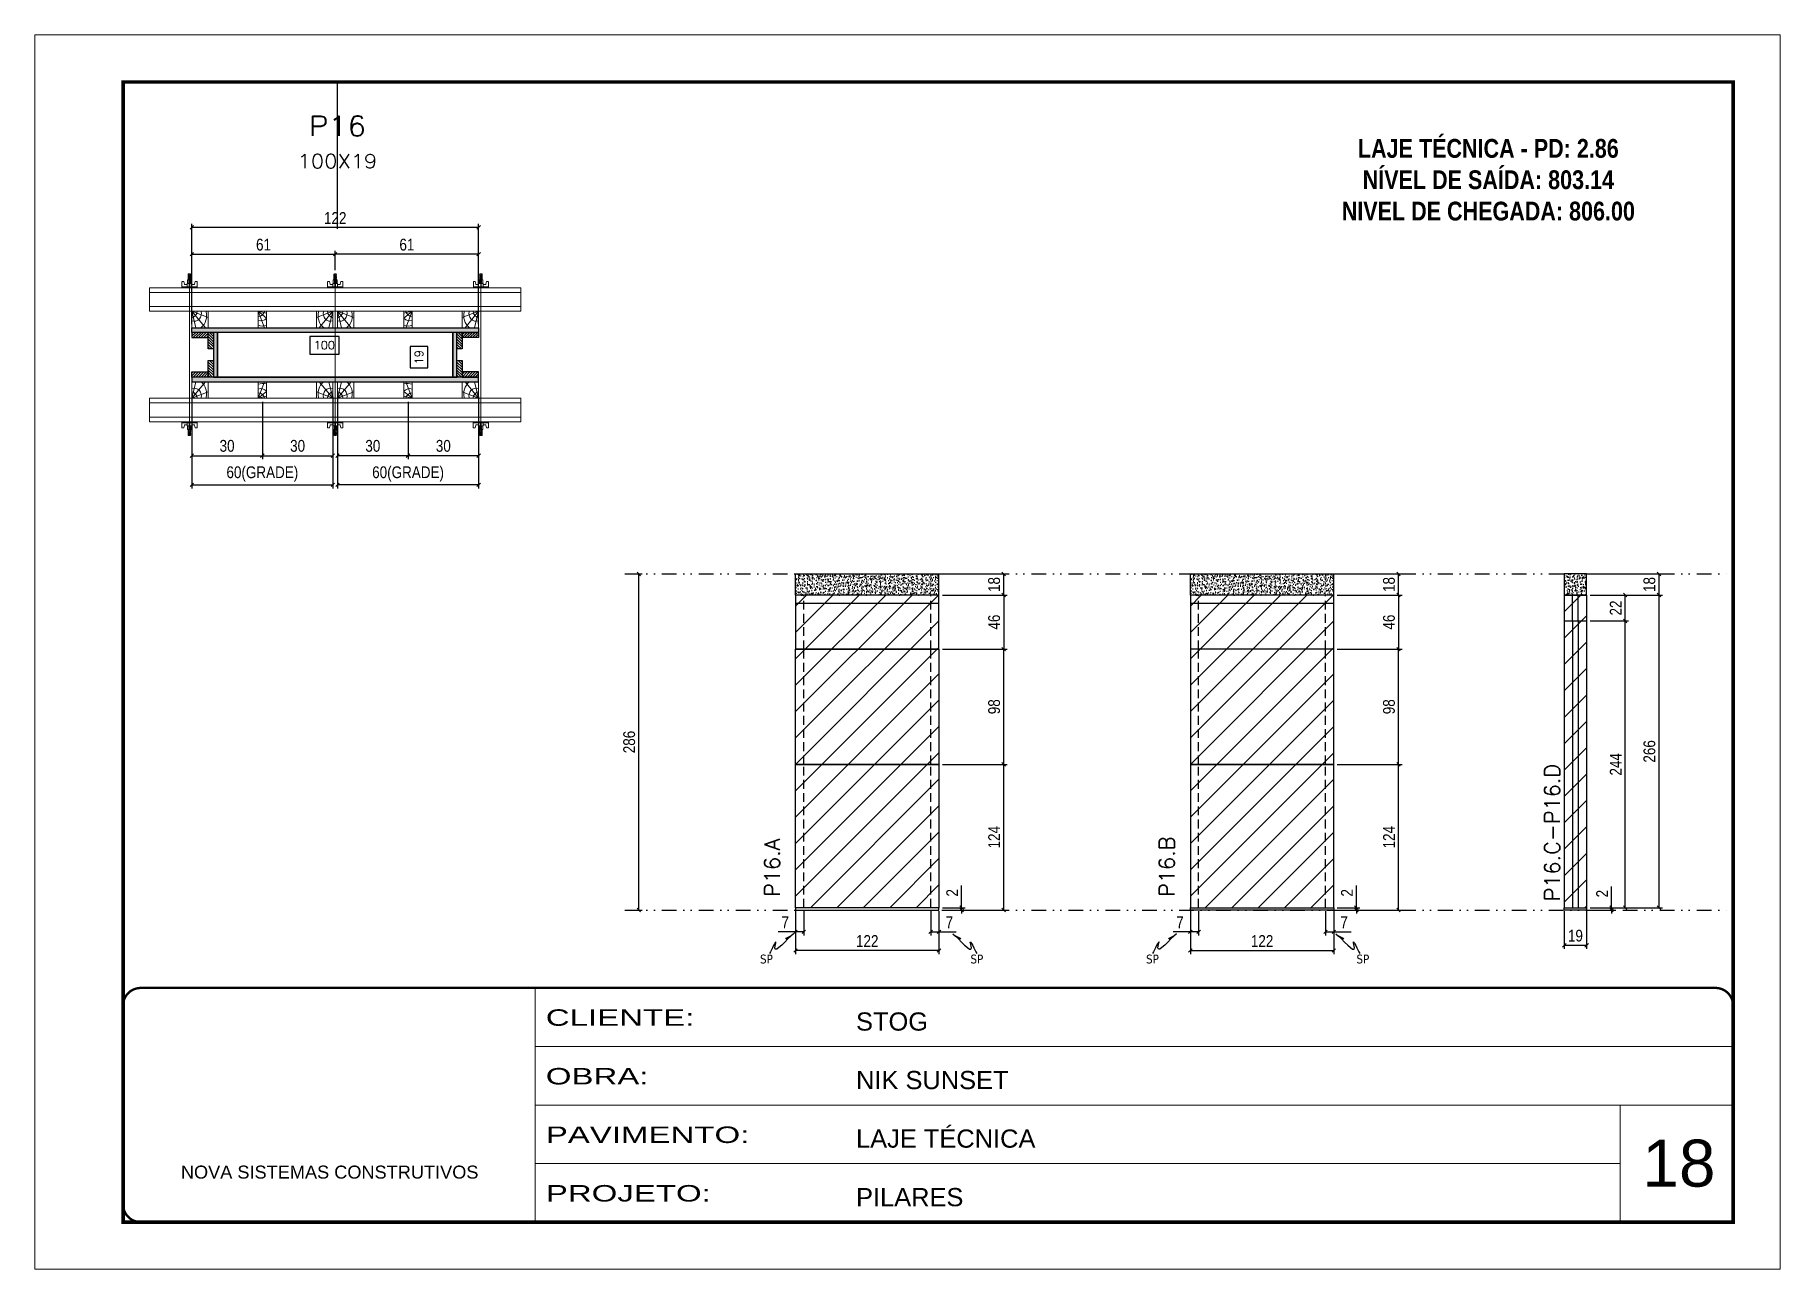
# Model space of a CAD drawing. Extents: x 808 to 7089, y -98 to 17032.
# Drawn here: x 2407 to 3892, y 11388 to 12438 of the extents above; entities that cross this region are included whole.
import ezdxf
from ezdxf.enums import TextEntityAlignment as Align

# ---------------------------------------------------------------- set-up
doc = ezdxf.new("R2010")
doc.units = 0
for name, pattern in [('CONTINUO', [0]), ('DASHED', [0.75, 0.5, -0.25]), ('DIVIDE2', [0.625, 0.25, -0.125, 0, -0.125, 0, -0.125]), ('HIDDEN', [0.375, 0.25, -0.125])]:
    doc.linetypes.add(name, pattern=pattern)
for name, color, linetype, lineweight in [('CARIMBO', 255, 'Continuous', 9), ('Folhas', 255, 'Continuous', 9), ('Hachura', 251, 'Continuous', 9), ('Madeira', 126, 'Continuous', 18), ('Perfil Metálico', 224, 'Continuous', 18), ('REAPROVEITAMENTO', 251, 'Continuous', 9), ('SARRAFO DE PRESSAO', 251, 'DASHED', 9), ('Texto Seção', 7, 'Continuous', 15)]:
    doc.layers.add(name, color=color, linetype=linetype, lineweight=lineweight)
for name, color, linetype in [('CHAPA', 1, 'Continuous'), ('COTA', 241, 'Continuous'), ('Cota Seção (2x)', 241, 'Continuous'), ('NOMENCLATURA', 7, 'Continuous'), ('Nível', 160, 'Continuous'), ('Painéis', 200, 'Continuous'), ('SARR_2.2x7', 40, 'Continuous'), ('SARRAFO', 251, 'Continuous'), ('Sarrafo de Pressão', 42, 'HIDDEN'), ('texto', 7, 'Continuous'), ('Texto de Titulo', 7, 'Continuous'), ('Texto Qtd Sarr', 242, 'Continuous')]:
    doc.layers.add(name, color=color, linetype=linetype)
doc.styles.add('ARIAL', font='arial.ttf')
doc.styles.add('COTA TECNICA', font='techl___.ttf', dxfattribs={"height": 10})
doc.styles.add('COTA TECNICA 2X', font='techl___.ttf', dxfattribs={"height": 10})
doc.styles.add('COTA TECNICA-50', font='techl___.ttf', dxfattribs={"height": 10})
doc.styles.add('REGUA-120', font='ROMANS.shx', dxfattribs={"height": 15})
doc.styles.add('ROMANC', font='techb___.ttf', dxfattribs={"height": 2.5})
doc.styles.add('ROMANS', font='romans.shx')
doc.styles.get("Standard").update_dxf_attribs({"font": 'arial.ttf'})
doc.styles.add('Tecnologia', font='')
doc.styles.get('Tecnologia').set_extended_font_data('Forgotten Futurist')
doc.dimstyles.new('COTA PAINEL-50', dxfattribs={"dimtxt": 10, "dimasz": 3, "dimexe": 3, "dimexo": 3, "dimgap": 3, "dimtad": 1, "dimdec": 1, "dimzin": 12, "dimdsep": 46, "dimtxsty": 'COTA TECNICA-50', "dimblk1": 'OBLIQUE', "dimblk2": 'OBLIQUE', "dimsah": 1, "dimcen": 0.9, "dimclrd": 4, "dimclre": 4, "dimclrt": 240, "dimadec": 1, "dimazin": 3, "dimtfac": 1, "dimtdec": 1, "dimtmove": 0, "dimatfit": 3, "dimfxl": 1, "dimtolj": 1, "dimtzin": 12, "dimarcsym": 0})
doc.dimstyles.new('PAINEL', dxfattribs={"dimtxt": 10, "dimasz": 3, "dimexe": 3, "dimexo": 3, "dimgap": 3, "dimtad": 1, "dimdec": 1, "dimzin": 12, "dimdsep": 46, "dimtxsty": 'COTA TECNICA', "dimblk1": 'OBLIQUE', "dimblk2": 'OBLIQUE', "dimsah": 1, "dimcen": 0.9, "dimclrd": 4, "dimclre": 4, "dimclrt": 240, "dimadec": 1, "dimazin": 3, "dimtfac": 1, "dimtdec": 1, "dimtmove": 0, "dimatfit": 3, "dimfxl": 1, "dimtolj": 1, "dimtzin": 12, "dimarcsym": 0})
doc.dimstyles.new('SECAO PILAR', dxfattribs={"dimtxt": 10, "dimasz": 3, "dimexe": 3, "dimexo": 3, "dimgap": 3, "dimtad": 1, "dimdec": 1, "dimlfac": 0.5, "dimzin": 12, "dimdsep": 46, "dimtxsty": 'COTA TECNICA 2X', "dimblk1": 'OBLIQUE', "dimblk2": 'OBLIQUE', "dimsah": 1, "dimcen": 0.9, "dimclrd": 256, "dimclre": 256, "dimclrt": 256, "dimadec": 1, "dimazin": 3, "dimtfac": 1, "dimtdec": 1, "dimtmove": 0, "dimatfit": 3, "dimfxl": 1, "dimtolj": 1, "dimtzin": 12, "dimarcsym": 0})
doc.dimstyles.new('SECÇÃO 2', dxfattribs={"dimtxt": 7, "dimasz": 6, "dimexe": 0.18, "dimexo": 2, "dimgap": -4, "dimtad": 3, "dimdec": 1, "dimlfac": 0.5, "dimzin": 12, "dimdsep": 46, "dimtxsty": 'ROMANS', "dimblk": 'ARCHTICK', "dimcen": 0.09, "dimse1": 1, "dimse2": 1, "dimsd1": 1, "dimsd2": 1, "dimclrd": 180, "dimclre": 5, "dimclrt": 1, "dimadec": 0, "dimazin": 3, "dimtfac": 1, "dimtdec": 1, "dimtofl": 0, "dimtmove": 0, "dimatfit": 3, "dimldrblk": 'ARCHTICK', "dimfxl": 1, "dimtolj": 1, "dimtzin": 0, "dimarcsym": 0})
doc.dimstyles.get("Standard").update_dxf_attribs({"dimtxt": 0.18, "dimasz": 0.18, "dimexe": 0.18, "dimexo": 0.0625, "dimgap": 0.09, "dimtad": 0, "dimtih": 1, "dimtoh": 1, "dimdec": 4, "dimzin": 0, "dimdsep": 46, "dimtxsty": 'Standard', "dimcen": 0.09, "dimadec": 0, "dimazin": 0, "dimtfac": 1, "dimtdec": 4, "dimtofl": 0, "dimtmove": 0, "dimatfit": 3, "dimfxl": 1, "dimtolj": 1, "dimtzin": 0, "dimarcsym": 0})
pattern_1 = [(45, (12043.127, 35076.4954), (-1.12253202, 1.12253202), [])]
pattern_2 = [(45, (11908.127, 35076.4954), (-1.12253202, 1.12253202), [])]

msp = doc.modelspace()

# ---------------------------------------------------------------- texts
at = {"layer": 'CARIMBO', "style": 'ARIAL'}
msp.add_text('18', height=40, dxfattribs=at).set_placement((3774.53, 11458.32))
at = {"layer": 'NOMENCLATURA', "color": 2, "insert": (3643.41, 12376.32), "char_height": 16, "attachment_point": 2, "style": 'ROMANC'}
msp.add_mtext_dynamic_manual_height_columns('\\PLAJE TÉCNICA - PD: 2.86\\PNÍVEL DE SAÍDA: 803.14\\PNIVEL DE CHEGADA: 806.00', width=328.3607, gutter_width=1, heights=[0], dxfattribs=at)
at = {"layer": 'texto', "color": 0, "char_height": 7.5, "attachment_point": 5}
for insert in [(3029.15, 11651.91), (3208.18, 11651.91), (3357.62, 11651.91), (3536.65, 11651.91)]:
    msp.add_mtext('{\\fTahoma|b0|i0|c0|p34;\\C4;SP}', dxfattribs=dict(at, insert=insert))
at = {"layer": 'Texto Seção', "char_height": 13, "width": 285.3299, "attachment_point": 7, "rotation": 90, "style": 'REGUA-120'}
for s, insert in [('P16.C-P16.D', (3704.26, 11701)), ('P16.A', (3040.46, 11704.84)), ('P16.B', (3376.4, 11704.84))]:
    msp.add_mtext(s, dxfattribs=dict(at, insert=insert))

# ---------------------------------------------------------------- blocks, each defined once
blk = doc.blocks.new('9999999999')
at = {"color": 30, "linetype": 'CONTINUO'}
for p, q in [((98564.6, 34230.2), (98564.6, 34429.4)), ((98564.6, 34379.6), (99584, 34379.6)), ((98564.6, 34329.8), (99488, 34329.8)), ((99584, 34329.8), (99488, 34329.8)), ((99488, 34329.8), (99488, 34230.2)), ((98564.6, 34280), (99488, 34280))]:
    blk.add_line(p, q, dxfattribs=at)
at = {"color": 30, "linetype": 'CONTINUO', "const_width": 2}
blk.add_lwpolyline([(99584, 34230.2), (99584, 34414.4, 0.414214), (99569, 34429.4), (98229, 34429.4, 0.414214), (98214, 34414.4), (98214, 34245.2, 0.414214), (98229, 34230.2), (99584, 34230.2)], format="xyb", dxfattribs=at)
at = {"layer": 'Folhas'}
blk.add_lwpolyline([(98139, 34190.2), (99624, 34190.2), (99624, 35240.2), (98139, 35240.2)], close=True, dxfattribs=at)
at = {"layer": 'Folhas', "color": 30, "const_width": 3}
blk.add_lwpolyline([(98214, 34230.2), (99584, 34230.2), (99584, 35200.2), (98214, 35200.2)], close=True, dxfattribs=at)
at = {"color": 7, "linetype": 'Continuous', "ltscale": 5, "style": 'ARIAL'}
for s, height, p in [('STOG', 15.48, (98837.7, 34393.1)), ('NIK SUNSET', 15.48, (98837.7, 34343.3)), ('LAJE TÉCNICA', 15.483, (98837.7, 34293.5)), ('NOVA SISTEMAS CONSTRUTIVOS', 11.059, (98263.2, 34267.2)), ('PILARES', 15.48, (98837.7, 34243.7))]:
    blk.add_text(s, height=height, dxfattribs=at).set_placement(p)
at = {"layer": 'Folhas', "color": 7, "style": 'Tecnologia', "width": 1.5}
for s, p in [('CLIENTE:', (98573.7, 34397.2)), ('OBRA:', (98573.7, 34347.3)), ('PAVIMENTO:', (98573.7, 34297.5)), ('PROJETO:', (98573.7, 34247.7))]:
    blk.add_text(s, height=14, dxfattribs=at).set_placement(p)
blk = doc.blocks.new('titulo1')
at = {"layer": 'Defpoints', "color": 252, "linetype": 'HIDDEN', "ltscale": 2}
blk.add_line((0, 0), (0, 125), dxfattribs=at)
at = {"layer": 'Defpoints', "style": 'ROMANS', "oblique": 15}
blk.add_attdef('FOLHA', text='', height=10, dxfattribs=at).set_placement((0, 15.6), align=Align.MIDDLE_CENTER)
at = {"layer": 'Texto Qtd Sarr', "color": 3, "style": 'ROMANS', "oblique": 15}
for tag, height, p in [('TITULO', 17, (0, 71.4)), ('SEÇÃO', 12, (0, 41.5))]:
    blk.add_attdef(tag, text='', height=height, dxfattribs=at).set_placement(p, align=Align.MIDDLE_CENTER)
blk = doc.blocks.new('*D543')
at = {"layer": 'Cota Seção (2x)', "color": 180, "lineweight": -2, "transparency": 16777216}
for p, q in [((2665.5, 12181.7), (2640.5, 12181.7)), ((2640.5, 12181.7), (2640.5, 12166.7)), ((2665.5, 12166.7), (2665.5, 12181.7)), ((2640.5, 12166.7), (2665.5, 12166.7))]:
    blk.add_line(p, q, dxfattribs=at)
at = {"layer": 'Defpoints', "color": 0, "transparency": 16777216}
for p in [(2562.2, 12185.1), (2762.2, 12185.1), (2562.2, 12162.7)]:
    blk.add_point(p, dxfattribs=at)
at = {"layer": 'Cota Seção (2x)', "color": 1, "transparency": 16777216, "insert": (2653, 12174.2), "char_height": 7, "attachment_point": 5, "style": 'ROMANS'}
blk.add_mtext('\\A1;100', dxfattribs=at)
blk = doc.blocks.new('_ArchTick')
at = {"color": 0, "linetype": 'ByBlock', "const_width": 0.15}
blk.add_lwpolyline([(-0.5, -0.5), (0.5, 0.5)], dxfattribs=at)
blk = doc.blocks.new('_Oblique')
at = {"color": 0, "linetype": 'ByBlock', "lineweight": -2}
blk.add_line((-0.5, -0.5), (0.5, 0.5), dxfattribs=at)
blk = doc.blocks.new('*D544')
at = {"layer": 'Cota Seção (2x)', "lineweight": -2, "transparency": 16777216}
for p, q in [((2540.2, 12192.1), (2540.2, 12277.4)), ((2784.2, 12274.4), (2540.2, 12274.4)), ((2784.2, 12192.1), (2784.2, 12277.4))]:
    blk.add_line(p, q, dxfattribs=at)
at = {"layer": 'Defpoints', "color": 0, "transparency": 16777216}
for p in [(2540.2, 12274.4), (2540.2, 12189.1), (2784.2, 12189.1)]:
    blk.add_point(p, dxfattribs=at)
at = {"layer": 'Cota Seção (2x)', "lineweight": -2, "transparency": 16777216, "xscale": 3, "yscale": 3, "zscale": 3, "rotation": 180}
blk.add_blockref('_Oblique', (2540.2, 12274.4), dxfattribs=at)
at = {"layer": 'Cota Seção (2x)', "lineweight": -2, "transparency": 16777216, "xscale": 3, "yscale": 3, "zscale": 3}
blk.add_blockref('_Oblique', (2784.2, 12274.4), dxfattribs=at)
at = {"layer": 'Cota Seção (2x)', "transparency": 16777216, "insert": (2662.2, 12282.4), "char_height": 10, "attachment_point": 5, "style": 'COTA TECNICA 2X'}
blk.add_mtext('\\A1;122', dxfattribs=at)
blk = doc.blocks.new('*D545')
at = {"layer": 'Cota Seção (2x)', "lineweight": -2, "transparency": 16777216}
for p, q in [((2662.2, 12237.9), (2662.2, 12254.6)), ((2784.2, 12251.6), (2662.2, 12251.6)), ((2784.2, 12226.1), (2784.2, 12254.6))]:
    blk.add_line(p, q, dxfattribs=at)
at = {"layer": 'Defpoints', "color": 0, "transparency": 16777216}
for p in [(2662.2, 12251.6), (2662.2, 12234.9), (2784.2, 12223.1)]:
    blk.add_point(p, dxfattribs=at)
at = {"layer": 'Cota Seção (2x)', "lineweight": -2, "transparency": 16777216, "xscale": 3, "yscale": 3, "zscale": 3, "rotation": 180}
blk.add_blockref('_Oblique', (2662.2, 12251.6), dxfattribs=at)
at = {"layer": 'Cota Seção (2x)', "lineweight": -2, "transparency": 16777216, "xscale": 3, "yscale": 3, "zscale": 3}
blk.add_blockref('_Oblique', (2784.2, 12251.6), dxfattribs=at)
at = {"layer": 'Cota Seção (2x)', "transparency": 16777216, "insert": (2723.2, 12259.7), "char_height": 10, "attachment_point": 5, "style": 'COTA TECNICA 2X'}
blk.add_mtext('\\A1;61', dxfattribs=at)
blk = doc.blocks.new('*D546')
at = {"layer": 'Cota Seção (2x)', "lineweight": -2, "transparency": 16777216}
for p, q in [((2540.2, 12226.1), (2540.2, 12254.6)), ((2540.2, 12251.6), (2662.2, 12251.6)), ((2662.2, 12237.9), (2662.2, 12254.6))]:
    blk.add_line(p, q, dxfattribs=at)
at = {"layer": 'Defpoints', "color": 0, "transparency": 16777216}
for p in [(2662.2, 12251.6), (2540.2, 12223.1), (2662.2, 12234.9)]:
    blk.add_point(p, dxfattribs=at)
at = {"layer": 'Cota Seção (2x)', "lineweight": -2, "transparency": 16777216, "xscale": 3, "yscale": 3, "zscale": 3, "rotation": 180}
blk.add_blockref('_Oblique', (2540.2, 12251.6), dxfattribs=at)
at = {"layer": 'Cota Seção (2x)', "lineweight": -2, "transparency": 16777216, "xscale": 3, "yscale": 3, "zscale": 3}
blk.add_blockref('_Oblique', (2662.2, 12251.6), dxfattribs=at)
at = {"layer": 'Cota Seção (2x)', "transparency": 16777216, "insert": (2601.2, 12259.7), "char_height": 10, "attachment_point": 5, "style": 'COTA TECNICA 2X'}
blk.add_mtext('\\A1;61', dxfattribs=at)
blk = doc.blocks.new('*D547')
at = {"layer": 'Cota Seção (2x)', "color": 180, "lineweight": -2, "transparency": 16777216}
for p, q in [((2741, 12173), (2726, 12173)), ((2726, 12173), (2726, 12155)), ((2741, 12155), (2741, 12173)), ((2726, 12155), (2741, 12155))]:
    blk.add_line(p, q, dxfattribs=at)
at = {"layer": 'Defpoints', "color": 0, "transparency": 16777216}
for p in [(2762.2, 12185.1), (2745, 12147.1), (2762.2, 12147.1)]:
    blk.add_point(p, dxfattribs=at)
at = {"layer": 'Cota Seção (2x)', "color": 1, "transparency": 16777216, "insert": (2733.5, 12164), "char_height": 7, "attachment_point": 5, "rotation": 90, "style": 'ROMANS'}
blk.add_mtext('\\A1;19', dxfattribs=at)
blk = doc.blocks.new('C')
at = {"layer": 'Hachura', "color": 0}
for p, q in [((0, 3.22), (0, -3.22)), ((0.45, 3.22), (0, 3.22)), ((0.46, 3.16), (0, 3.16)), ((0.46, 3.05), (0, 3.05)), ((0.46, 2.88), (0, 2.88)), ((0, 2.75), (0, -1.16)), ((0.46, 2.65), (0, 2.65)), ((0.46, 2.23), (0, 2.23)), ((0.46, 1.51), (0, 1.51)), ((0.39, 0.49), (0.17, 0.49)), ((0.45, -3.23), (0.45, 3.22)), ((0.45, 3.22), (2.58, 3.22)), ((1.74, 0.97), (0.45, 0.97)), ((1.45, 0.1), (0.45, 0.1)), ((1.35, 1.94), (1.35, 0.96)), ((2.58, 2.39), (1.47, 2.09)), ((1.74, -0.97), (1.74, 0.97)), ((1.74, 0.97), (1.74, 0.84)), ((1.74, 0.97), (1.74, 0.84)), ((1.74, 0.84), (3.35, 0.84)), ((3.35, 0.45), (1.74, 0.45)), ((2.58, 3.22), (2.58, 2.39)), ((3.32, 0.84), (3.32, -0.84)), ((3.35, 0.84), (3.35, -0.84)), ((3.68, 0.45), (3.35, 0.45)), ((3.84, -0.52), (3.35, 0.45)), ((3.35, 0.06), (3.67, -0.57)), ((3.68, 0.45), (4.16, -0.52)), ((3.72, 0.5), (4.25, -0.57)), ((4.37, -0.55), (3.83, 0.53)), ((4.15, 0.45), (3.93, 0.45)), ((4.42, -0.52), (3.93, 0.45)), ((4.15, 0.45), (4.26, 0.45)), ((4.26, 0.45), (4.74, -0.52)), ((4.3, 0.5), (4.83, -0.57)), ((4.95, -0.55), (4.41, 0.53)), ((4.51, 0.45), (4.84, 0.45)), ((5, -0.52), (4.51, 0.45)), ((4.84, 0.45), (5.32, -0.52)), ((4.88, 0.5), (5.41, -0.57)), ((5.53, -0.55), (4.99, 0.53)), ((5.58, -0.52), (5.09, 0.45)), ((5.42, 0.45), (5.09, 0.45)), ((5.58, -0.52), (5.09, 0.45)), ((5.42, 0.45), (5.74, -0.19)), ((5.46, 0.5), (5.74, -0.07)), ((5.74, 0.19), (5.57, 0.53)), ((5.74, 0.32), (5.68, 0.45)), ((5.68, 0.45), (5.74, 0.45)), ((5.74, 0.45), (5.9, 0.29)), ((5.74, 0.45), (5.74, -0.52)), ((5.9, -0.36), (5.9, 0.29)), ((0.45, 0), (0, 0)), ((0.46, -1.52), (0, -1.52)), ((0.46, -2.23), (0, -2.23)), ((0.46, -2.65), (0, -2.65)), ((0.46, -2.88), (0, -2.88)), ((0.46, -3.05), (0, -3.05)), ((0.46, -3.16), (0, -3.16)), ((0, -3.22), (2.57, -3.22)), ((0.08, -0.48), (0.29, -0.48)), ((0.29, -0.48), (0.4, -0.48)), ((0.45, 0), (0.45, -0.97)), ((0.45, -0.16), (1.45, -0.16)), ((0.45, -0.65), (0.45, -0.32)), ((0.45, -3.23), (0.45, -0.65)), ((0.45, -0.97), (1.74, -0.97)), ((1.35, -1.94), (1.35, -0.97)), ((2.58, -2.39), (1.47, -2.1)), ((3.35, -0.32), (1.74, -0.32)), ((3.35, -0.84), (1.74, -0.84)), ((2.58, -3.23), (2.58, -2.39)), ((3.35, -0.07), (3.58, -0.52)), ((3.35, -0.52), (3.58, -0.52)), ((3.84, -0.52), (4.16, -0.52)), ((4.42, -0.52), (4.74, -0.52)), ((4.63, -0.52), (4.74, -0.52)), ((5, -0.52), (5.32, -0.52)), ((5.58, -0.52), (5.74, -0.52)), ((5.74, -0.52), (5.9, -0.36)), ((5.74, -0.52), (5.74, -0.52))]:
    blk.add_line(p, q, dxfattribs=at)
for centre, radius, start, end in [((1.52, 1.94), 0.161, 104.74356, 180), ((1.44, -0.03), 0.129, 272.69497, 87.30503), ((3.81, 0.39), 0.143, 25.56881, 154.43119), ((4.39, 0.39), 0.143, 25.56881, 154.43119), ((4.97, 0.39), 0.143, 25.56881, 154.43119), ((5.55, 0.39), 0.143, 25.56881, 154.43119), ((0.17, -0.37), 0.174, 221.74404, 317.85924), ((1.52, -1.94), 0.161, 180, 255.25644), ((3.71, -0.4), 0.174, 222.14076, 318.25596), ((4.29, -0.4), 0.174, 222.14076, 318.25596), ((4.87, -0.4), 0.174, 222.14076, 318.25596), ((5.45, -0.4), 0.174, 222.14076, 318.25596), ((5.61, -0.4), 0.174, 317.85924, 318.25596)]:
    blk.add_arc(centre, radius, start, end, dxfattribs=at)
blk = doc.blocks.new('PONTALETE')
at = {"layer": 'Madeira'}
for q in [(2.71, 7), (7, 5.76), (7, 1.74)]:
    blk.add_line((0, 0), q, dxfattribs=at)
blk.add_lwpolyline([(0, 0), (7, 0), (7, 7), (0, 7)], close=True, dxfattribs=at)
for centre, radius, start, end in [((2.04, 0.06), 6.23, 37.28179, 109.09128), ((1.09, 0.9), 3.19, 343.60304, 109.98471), ((-0.21, -0.78), 3.09, 14.63219, 86.0383)]:
    blk.add_arc(centre, radius, start, end, dxfattribs=at)
blk = doc.blocks.new('*D548')
at = {"layer": 'Cota Seção (2x)', "lineweight": -2, "transparency": 16777216}
for p, q in [((2664.2, 12130.4), (2664.2, 12052.4)), ((2784.2, 12130.4), (2784.2, 12052.4)), ((2784.2, 12055.4), (2664.2, 12055.4))]:
    blk.add_line(p, q, dxfattribs=at)
at = {"layer": 'Defpoints', "color": 0, "transparency": 16777216}
for p in [(2664.2, 12133.4), (2784.2, 12133.4), (2664.2, 12055.4)]:
    blk.add_point(p, dxfattribs=at)
at = {"layer": 'Cota Seção (2x)', "lineweight": -2, "transparency": 16777216, "xscale": 3, "yscale": 3, "zscale": 3, "rotation": 180}
blk.add_blockref('_Oblique', (2664.2, 12055.4), dxfattribs=at)
at = {"layer": 'Cota Seção (2x)', "lineweight": -2, "transparency": 16777216, "xscale": 3, "yscale": 3, "zscale": 3}
blk.add_blockref('_Oblique', (2784.2, 12055.4), dxfattribs=at)
at = {"layer": 'Cota Seção (2x)', "transparency": 16777216, "insert": (2724.2, 12064.6), "char_height": 10, "attachment_point": 5, "style": 'COTA TECNICA 2X'}
blk.add_mtext('\\A1;60(GRADE)', dxfattribs=at)
blk = doc.blocks.new('MEIO PONTALETE')
at = {"layer": 'Madeira'}
for q in [(2.71, 7), (3.5, 2.88), (3.5, 0.87)]:
    blk.add_line((0, 0), q, dxfattribs=at)
blk.add_lwpolyline([(0, 0), (3.5, 0), (3.5, 7), (0, 7)], close=True, dxfattribs=at)
for centre, radius, start, end in [((2.04, 0.06), 6.23, 76.44987, 109.09128), ((1.09, 0.9), 3.19, 40.90626, 109.98471), ((-0.21, -0.78), 3.09, 14.63219, 86.0383)]:
    blk.add_arc(centre, radius, start, end, dxfattribs=at)
blk = doc.blocks.new('*D556')
at = {"layer": 'Cota Seção (2x)', "lineweight": -2, "transparency": 16777216}
for p, q in [((2724.2, 12126.1), (2724.2, 12077.2)), ((2784.2, 12126.1), (2784.2, 12077.2)), ((2784.2, 12080.2), (2724.2, 12080.2))]:
    blk.add_line(p, q, dxfattribs=at)
at = {"layer": 'Defpoints', "color": 0, "transparency": 16777216}
for p in [(2724.2, 12129.1), (2784.2, 12129.1), (2724.2, 12080.2)]:
    blk.add_point(p, dxfattribs=at)
at = {"layer": 'Cota Seção (2x)', "lineweight": -2, "transparency": 16777216, "xscale": 3, "yscale": 3, "zscale": 3, "rotation": 180}
blk.add_blockref('_Oblique', (2724.2, 12080.2), dxfattribs=at)
at = {"layer": 'Cota Seção (2x)', "lineweight": -2, "transparency": 16777216, "xscale": 3, "yscale": 3, "zscale": 3}
blk.add_blockref('_Oblique', (2784.2, 12080.2), dxfattribs=at)
at = {"layer": 'Cota Seção (2x)', "transparency": 16777216, "insert": (2754.2, 12088.5), "char_height": 10, "attachment_point": 5, "style": 'COTA TECNICA 2X'}
blk.add_mtext('\\A1;30', dxfattribs=at)
blk = doc.blocks.new('*D549')
at = {"layer": 'Cota Seção (2x)', "lineweight": -2, "transparency": 16777216}
for p, q in [((2664.2, 12126.1), (2664.2, 12077.2)), ((2724.2, 12126.1), (2724.2, 12077.2)), ((2724.2, 12080.2), (2664.2, 12080.2))]:
    blk.add_line(p, q, dxfattribs=at)
at = {"layer": 'Defpoints', "color": 0, "transparency": 16777216}
for p in [(2664.2, 12129.1), (2724.2, 12129.1), (2664.2, 12080.2)]:
    blk.add_point(p, dxfattribs=at)
at = {"layer": 'Cota Seção (2x)', "lineweight": -2, "transparency": 16777216, "xscale": 3, "yscale": 3, "zscale": 3, "rotation": 180}
blk.add_blockref('_Oblique', (2664.2, 12080.2), dxfattribs=at)
at = {"layer": 'Cota Seção (2x)', "lineweight": -2, "transparency": 16777216, "xscale": 3, "yscale": 3, "zscale": 3}
blk.add_blockref('_Oblique', (2724.2, 12080.2), dxfattribs=at)
at = {"layer": 'Cota Seção (2x)', "transparency": 16777216, "insert": (2694.2, 12088.5), "char_height": 10, "attachment_point": 5, "style": 'COTA TECNICA 2X'}
blk.add_mtext('\\A1;30', dxfattribs=at)
blk = doc.blocks.new('*D521')
at = {"layer": 'Cota Seção (2x)', "lineweight": -2, "transparency": 16777216}
for p, q in [((2540.2, 12130.4), (2540.2, 12052.4)), ((2660.2, 12130.4), (2660.2, 12052.4)), ((2540.2, 12055.4), (2660.2, 12055.4))]:
    blk.add_line(p, q, dxfattribs=at)
at = {"layer": 'Defpoints', "color": 0, "transparency": 16777216}
for p in [(2540.2, 12133.4), (2660.2, 12133.4), (2660.2, 12055.4)]:
    blk.add_point(p, dxfattribs=at)
at = {"layer": 'Cota Seção (2x)', "lineweight": -2, "transparency": 16777216, "xscale": 3, "yscale": 3, "zscale": 3, "rotation": 180}
blk.add_blockref('_Oblique', (2540.2, 12055.4), dxfattribs=at)
at = {"layer": 'Cota Seção (2x)', "lineweight": -2, "transparency": 16777216, "xscale": 3, "yscale": 3, "zscale": 3}
blk.add_blockref('_Oblique', (2660.2, 12055.4), dxfattribs=at)
at = {"layer": 'Cota Seção (2x)', "transparency": 16777216, "insert": (2600.2, 12064.6), "char_height": 10, "attachment_point": 5, "style": 'COTA TECNICA 2X'}
blk.add_mtext('\\A1;60(GRADE)', dxfattribs=at)
blk = doc.blocks.new('*D550')
at = {"layer": 'Cota Seção (2x)', "lineweight": -2, "transparency": 16777216}
for p, q in [((2540.2, 12126.1), (2540.2, 12077.2)), ((2600.2, 12126.1), (2600.2, 12077.2)), ((2540.2, 12080.2), (2600.2, 12080.2))]:
    blk.add_line(p, q, dxfattribs=at)
at = {"layer": 'Defpoints', "color": 0, "transparency": 16777216}
for p in [(2540.2, 12129.1), (2600.2, 12129.1), (2600.2, 12080.2)]:
    blk.add_point(p, dxfattribs=at)
at = {"layer": 'Cota Seção (2x)', "lineweight": -2, "transparency": 16777216, "xscale": 3, "yscale": 3, "zscale": 3, "rotation": 180}
blk.add_blockref('_Oblique', (2540.2, 12080.2), dxfattribs=at)
at = {"layer": 'Cota Seção (2x)', "lineweight": -2, "transparency": 16777216, "xscale": 3, "yscale": 3, "zscale": 3}
blk.add_blockref('_Oblique', (2600.2, 12080.2), dxfattribs=at)
at = {"layer": 'Cota Seção (2x)', "transparency": 16777216, "insert": (2570.2, 12088.5), "char_height": 10, "attachment_point": 5, "style": 'COTA TECNICA 2X'}
blk.add_mtext('\\A1;30', dxfattribs=at)
blk = doc.blocks.new('*D551')
at = {"layer": 'Cota Seção (2x)', "lineweight": -2, "transparency": 16777216}
for p, q in [((2600.2, 12126.1), (2600.2, 12077.2)), ((2660.2, 12126.1), (2660.2, 12077.2)), ((2600.2, 12080.2), (2660.2, 12080.2))]:
    blk.add_line(p, q, dxfattribs=at)
at = {"layer": 'Defpoints', "color": 0, "transparency": 16777216}
for p in [(2600.2, 12129.1), (2660.2, 12129.1), (2660.2, 12080.2)]:
    blk.add_point(p, dxfattribs=at)
at = {"layer": 'Cota Seção (2x)', "lineweight": -2, "transparency": 16777216, "xscale": 3, "yscale": 3, "zscale": 3, "rotation": 180}
blk.add_blockref('_Oblique', (2600.2, 12080.2), dxfattribs=at)
at = {"layer": 'Cota Seção (2x)', "lineweight": -2, "transparency": 16777216, "xscale": 3, "yscale": 3, "zscale": 3}
blk.add_blockref('_Oblique', (2660.2, 12080.2), dxfattribs=at)
at = {"layer": 'Cota Seção (2x)', "transparency": 16777216, "insert": (2630.2, 12088.5), "char_height": 10, "attachment_point": 5, "style": 'COTA TECNICA 2X'}
blk.add_mtext('\\A1;30', dxfattribs=at)
blk = doc.blocks.new('*D552')
at = {"layer": 'COTA', "color": 4, "lineweight": -2, "transparency": 16777216}
for p, q in [((2911.7, 11979.6), (2923.5, 11979.6)), ((2920.5, 11693.6), (2920.5, 11979.6)), ((2911.7, 11693.6), (2923.5, 11693.6))]:
    blk.add_line(p, q, dxfattribs=at)
at = {"layer": 'Defpoints', "color": 0, "transparency": 16777216}
for p in [(2908.7, 11979.6), (2920.5, 11979.6), (2908.7, 11693.6)]:
    blk.add_point(p, dxfattribs=at)
at = {"layer": 'COTA', "color": 4, "lineweight": -2, "transparency": 16777216, "xscale": 3, "yscale": 3, "zscale": 3}
for p, rotation in [((2920.5, 11979.6), 90), ((2920.5, 11693.6), 270)]:
    blk.add_blockref('_Oblique', p, dxfattribs=dict(at, rotation=rotation))
at = {"layer": 'COTA', "color": 240, "transparency": 16777216, "insert": (2912.4, 11836.6), "char_height": 10, "attachment_point": 5, "rotation": 90, "style": 'COTA TECNICA-50'}
blk.add_mtext('\\A1;286', dxfattribs=at)
blk = doc.blocks.new('*D522')
at = {"layer": 'COTA', "color": 4, "lineweight": -2, "transparency": 16777216}
for p, q in [((3053.9, 11692.6), (3053.9, 11656.2)), ((3175.9, 11692.6), (3175.9, 11656.2)), ((3175.9, 11659.2), (3053.9, 11659.2))]:
    blk.add_line(p, q, dxfattribs=at)
at = {"layer": 'Defpoints', "color": 0, "transparency": 16777216}
for p in [(3053.9, 11695.6), (3175.9, 11695.6), (3053.9, 11659.2)]:
    blk.add_point(p, dxfattribs=at)
at = {"layer": 'COTA', "color": 4, "lineweight": -2, "transparency": 16777216, "xscale": 3, "yscale": 3, "zscale": 3, "rotation": 180}
blk.add_blockref('_Oblique', (3053.9, 11659.2), dxfattribs=at)
at = {"layer": 'COTA', "color": 4, "lineweight": -2, "transparency": 16777216, "xscale": 3, "yscale": 3, "zscale": 3}
blk.add_blockref('_Oblique', (3175.9, 11659.2), dxfattribs=at)
at = {"layer": 'COTA', "color": 240, "transparency": 16777216, "insert": (3114.9, 11667.3), "char_height": 10, "attachment_point": 5, "style": 'COTA TECNICA'}
blk.add_mtext('\\A1;122', dxfattribs=at)
blk = doc.blocks.new('*D523')
at = {"layer": 'COTA', "color": 4, "lineweight": -2, "transparency": 16777216}
for p, q in [((3168.9, 11692.6), (3168.9, 11672.1)), ((3175.9, 11690.6), (3175.9, 11672.1)), ((3168.9, 11675.1), (3175.9, 11675.1)), ((3175.9, 11675.1), (3190.7, 11675.1))]:
    blk.add_line(p, q, dxfattribs=at)
at = {"layer": 'Defpoints', "color": 0, "transparency": 16777216}
for p in [(3168.9, 11695.6), (3175.9, 11693.6), (3175.9, 11675.1)]:
    blk.add_point(p, dxfattribs=at)
at = {"layer": 'COTA', "color": 4, "lineweight": -2, "transparency": 16777216, "xscale": 3, "yscale": 3, "zscale": 3, "rotation": 180}
blk.add_blockref('_Oblique', (3168.9, 11675.1), dxfattribs=at)
at = {"layer": 'COTA', "color": 4, "lineweight": -2, "transparency": 16777216, "xscale": 3, "yscale": 3, "zscale": 3}
blk.add_blockref('_Oblique', (3175.9, 11675.1), dxfattribs=at)
at = {"layer": 'COTA', "color": 240, "transparency": 16777216, "insert": (3184.8, 11683.2), "char_height": 10, "attachment_point": 5, "style": 'COTA TECNICA-50'}
blk.add_mtext('\\A1;7', dxfattribs=at)
blk = doc.blocks.new('*D524')
at = {"layer": 'COTA', "color": 4, "lineweight": -2, "transparency": 16777216}
for p, q in [((3053.9, 11690.6), (3053.9, 11672.1)), ((3060.9, 11692.6), (3060.9, 11672.1)), ((3053.9, 11675.1), (3039.2, 11675.1)), ((3060.9, 11675.1), (3053.9, 11675.1))]:
    blk.add_line(p, q, dxfattribs=at)
at = {"layer": 'Defpoints', "color": 0, "transparency": 16777216}
for p in [(3053.9, 11693.6), (3060.9, 11695.6), (3053.9, 11675.1)]:
    blk.add_point(p, dxfattribs=at)
at = {"layer": 'COTA', "color": 4, "lineweight": -2, "transparency": 16777216, "xscale": 3, "yscale": 3, "zscale": 3, "rotation": 180}
blk.add_blockref('_Oblique', (3053.9, 11675.1), dxfattribs=at)
at = {"layer": 'COTA', "color": 4, "lineweight": -2, "transparency": 16777216, "xscale": 3, "yscale": 3, "zscale": 3}
blk.add_blockref('_Oblique', (3060.9, 11675.1), dxfattribs=at)
at = {"layer": 'COTA', "color": 240, "transparency": 16777216, "insert": (3045.1, 11683.2), "char_height": 10, "attachment_point": 5, "style": 'COTA TECNICA-50'}
blk.add_mtext('\\A1;7', dxfattribs=at)
blk = doc.blocks.new('*D525')
at = {"layer": 'COTA', "color": 4, "linetype": 'ByBlock', "lineweight": -2, "transparency": 16777216}
for p, q in [((3178.9, 11817.6), (3234, 11817.6)), ((3231, 11693.6), (3231, 11817.6)), ((3178.9, 11693.6), (3234, 11693.6))]:
    blk.add_line(p, q, dxfattribs=at)
at = {"layer": 'Defpoints', "color": 0, "linetype": 'ByBlock', "transparency": 16777216}
for p in [(3175.9, 11817.6), (3231, 11817.6), (3175.9, 11693.6)]:
    blk.add_point(p, dxfattribs=at)
at = {"layer": 'COTA', "color": 4, "linetype": 'ByBlock', "lineweight": -2, "transparency": 16777216, "xscale": 3, "yscale": 3, "zscale": 3}
for p, rotation in [((3231, 11817.6), 90), ((3231, 11693.6), 270)]:
    blk.add_blockref('_Oblique', p, dxfattribs=dict(at, rotation=rotation))
at = {"layer": 'COTA', "color": 240, "linetype": 'ByBlock', "transparency": 16777216, "insert": (3222.9, 11755.6), "char_height": 10, "attachment_point": 5, "rotation": 90, "style": 'COTA TECNICA'}
blk.add_mtext('\\A1;124', dxfattribs=at)
blk = doc.blocks.new('*D526')
at = {"layer": 'COTA', "color": 4, "lineweight": -2, "transparency": 16777216}
for p, q in [((3195.2, 11695.6), (3195.2, 11714.4)), ((3178.9, 11695.6), (3198.2, 11695.6)), ((3178.9, 11693.6), (3198.2, 11693.6)), ((3195.2, 11693.6), (3195.2, 11695.6)), ((3195.2, 11693.6), (3195.2, 11690.6))]:
    blk.add_line(p, q, dxfattribs=at)
at = {"layer": 'Defpoints', "color": 0, "transparency": 16777216}
for p in [(3175.9, 11695.6), (3175.9, 11693.6), (3195.2, 11693.6)]:
    blk.add_point(p, dxfattribs=at)
at = {"layer": 'COTA', "color": 4, "lineweight": -2, "transparency": 16777216, "xscale": 3, "yscale": 3, "zscale": 3}
for p, rotation in [((3195.2, 11695.6), 270), ((3195.2, 11693.6), 90)]:
    blk.add_blockref('_Oblique', p, dxfattribs=dict(at, rotation=rotation))
at = {"layer": 'COTA', "color": 240, "transparency": 16777216, "insert": (3187.2, 11708.3), "char_height": 10, "attachment_point": 5, "rotation": 90, "style": 'COTA TECNICA-50'}
blk.add_mtext('\\A1;2', dxfattribs=at)
blk = doc.blocks.new('*D527')
at = {"layer": 'COTA', "color": 4, "linetype": 'ByBlock', "lineweight": -2, "transparency": 16777216}
for p, q in [((3178.9, 11817.6), (3234, 11817.6)), ((3231, 11693.6), (3231, 11817.6)), ((3178.9, 11693.6), (3234, 11693.6))]:
    blk.add_line(p, q, dxfattribs=at)
at = {"layer": 'Defpoints', "color": 0, "linetype": 'ByBlock', "transparency": 16777216}
for p in [(3175.9, 11817.6), (3231, 11817.6), (3175.9, 11693.6)]:
    blk.add_point(p, dxfattribs=at)
at = {"layer": 'COTA', "color": 4, "linetype": 'ByBlock', "lineweight": -2, "transparency": 16777216, "xscale": 3, "yscale": 3, "zscale": 3}
for p, rotation in [((3231, 11817.6), 90), ((3231, 11693.6), 270)]:
    blk.add_blockref('_Oblique', p, dxfattribs=dict(at, rotation=rotation))
at = {"layer": 'COTA', "color": 240, "linetype": 'ByBlock', "transparency": 16777216, "insert": (3222.9, 11755.6), "char_height": 10, "attachment_point": 5, "rotation": 90, "style": 'COTA TECNICA'}
blk.add_mtext('\\A1;124', dxfattribs=at)
blk = doc.blocks.new('*D528')
at = {"layer": 'COTA', "color": 4, "lineweight": -2, "transparency": 16777216}
for p, q in [((3178.9, 11915.6), (3234, 11915.6)), ((3231, 11817.6), (3231, 11915.6)), ((3178.9, 11817.6), (3234, 11817.6))]:
    blk.add_line(p, q, dxfattribs=at)
at = {"layer": 'Defpoints', "color": 0, "transparency": 16777216}
for p in [(3175.9, 11915.6), (3231, 11915.6), (3175.9, 11817.6)]:
    blk.add_point(p, dxfattribs=at)
at = {"layer": 'COTA', "color": 4, "lineweight": -2, "transparency": 16777216, "xscale": 3, "yscale": 3, "zscale": 3}
for p, rotation in [((3231, 11915.6), 90), ((3231, 11817.6), 270)]:
    blk.add_blockref('_Oblique', p, dxfattribs=dict(at, rotation=rotation))
at = {"layer": 'COTA', "color": 240, "transparency": 16777216, "insert": (3222.9, 11866.6), "char_height": 10, "attachment_point": 5, "rotation": 90, "style": 'COTA TECNICA-50'}
blk.add_mtext('\\A1;98', dxfattribs=at)
blk = doc.blocks.new('*D529')
at = {"layer": 'COTA', "color": 4, "lineweight": -2, "transparency": 16777216}
for p, q in [((3144.9, 11979.6), (3234, 11979.6)), ((3231, 11961.6), (3231, 11979.6)), ((3178.9, 11961.6), (3234, 11961.6))]:
    blk.add_line(p, q, dxfattribs=at)
at = {"layer": 'Defpoints', "color": 0, "transparency": 16777216}
for p in [(3141.9, 11979.6), (3231, 11979.6), (3175.9, 11961.6)]:
    blk.add_point(p, dxfattribs=at)
at = {"layer": 'COTA', "color": 4, "lineweight": -2, "transparency": 16777216, "xscale": 3, "yscale": 3, "zscale": 3}
for p, rotation in [((3231, 11979.6), 90), ((3231, 11961.6), 270)]:
    blk.add_blockref('_Oblique', p, dxfattribs=dict(at, rotation=rotation))
at = {"layer": 'COTA', "color": 240, "transparency": 16777216, "insert": (3222.9, 11970.6), "char_height": 10, "attachment_point": 5, "rotation": 90, "style": 'COTA TECNICA-50'}
blk.add_mtext('\\A1;18', dxfattribs=at)
blk = doc.blocks.new('*D530')
at = {"layer": 'COTA', "color": 4, "lineweight": -2, "transparency": 16777216}
for p, q in [((3178.9, 11961.6), (3234, 11961.6)), ((3231, 11961.6), (3231, 11915.6)), ((3178.9, 11915.6), (3234, 11915.6))]:
    blk.add_line(p, q, dxfattribs=at)
at = {"layer": 'Defpoints', "color": 0, "transparency": 16777216}
for p in [(3175.9, 11961.6), (3175.9, 11915.6), (3231, 11915.6)]:
    blk.add_point(p, dxfattribs=at)
at = {"layer": 'COTA', "color": 4, "lineweight": -2, "transparency": 16777216, "xscale": 3, "yscale": 3, "zscale": 3}
for p, rotation in [((3231, 11961.6), 90), ((3231, 11915.6), 270)]:
    blk.add_blockref('_Oblique', p, dxfattribs=dict(at, rotation=rotation))
at = {"layer": 'COTA', "color": 240, "transparency": 16777216, "insert": (3222.9, 11938.6), "char_height": 10, "attachment_point": 5, "rotation": 90, "style": 'COTA TECNICA-50'}
blk.add_mtext('\\A1;46', dxfattribs=at)
blk = doc.blocks.new('*D531')
at = {"layer": 'COTA', "color": 4, "lineweight": -2, "transparency": 16777216}
for p, q in [((3389.9, 11692.6), (3389.9, 11656.2)), ((3511.9, 11692.6), (3511.9, 11656.2)), ((3389.9, 11659.2), (3511.9, 11659.2))]:
    blk.add_line(p, q, dxfattribs=at)
at = {"layer": 'Defpoints', "color": 0, "transparency": 16777216}
for p in [(3389.9, 11695.6), (3511.9, 11695.6), (3511.9, 11659.2)]:
    blk.add_point(p, dxfattribs=at)
at = {"layer": 'COTA', "color": 4, "lineweight": -2, "transparency": 16777216, "xscale": 3, "yscale": 3, "zscale": 3, "rotation": 180}
blk.add_blockref('_Oblique', (3389.9, 11659.2), dxfattribs=at)
at = {"layer": 'COTA', "color": 4, "lineweight": -2, "transparency": 16777216, "xscale": 3, "yscale": 3, "zscale": 3}
blk.add_blockref('_Oblique', (3511.9, 11659.2), dxfattribs=at)
at = {"layer": 'COTA', "color": 240, "transparency": 16777216, "insert": (3450.9, 11667.3), "char_height": 10, "attachment_point": 5, "style": 'COTA TECNICA'}
blk.add_mtext('\\A1;122', dxfattribs=at)
blk = doc.blocks.new('*D532')
at = {"layer": 'COTA', "color": 4, "lineweight": -2, "transparency": 16777216}
for p, q in [((3389.9, 11690.6), (3389.9, 11672.1)), ((3396.9, 11692.6), (3396.9, 11672.1)), ((3389.9, 11675.1), (3375.1, 11675.1)), ((3396.9, 11675.1), (3389.9, 11675.1))]:
    blk.add_line(p, q, dxfattribs=at)
at = {"layer": 'Defpoints', "color": 0, "transparency": 16777216}
for p in [(3389.9, 11693.6), (3396.9, 11695.6), (3389.9, 11675.1)]:
    blk.add_point(p, dxfattribs=at)
at = {"layer": 'COTA', "color": 4, "lineweight": -2, "transparency": 16777216, "xscale": 3, "yscale": 3, "zscale": 3, "rotation": 180}
blk.add_blockref('_Oblique', (3389.9, 11675.1), dxfattribs=at)
at = {"layer": 'COTA', "color": 4, "lineweight": -2, "transparency": 16777216, "xscale": 3, "yscale": 3, "zscale": 3}
blk.add_blockref('_Oblique', (3396.9, 11675.1), dxfattribs=at)
at = {"layer": 'COTA', "color": 240, "transparency": 16777216, "insert": (3381, 11683.2), "char_height": 10, "attachment_point": 5, "style": 'COTA TECNICA-50'}
blk.add_mtext('\\A1;7', dxfattribs=at)
blk = doc.blocks.new('*D533')
at = {"layer": 'COTA', "color": 4, "lineweight": -2, "transparency": 16777216}
for p, q in [((3504.9, 11692.6), (3504.9, 11672.1)), ((3511.9, 11690.6), (3511.9, 11672.1)), ((3504.9, 11675.1), (3511.9, 11675.1)), ((3511.9, 11675.1), (3526.6, 11675.1))]:
    blk.add_line(p, q, dxfattribs=at)
at = {"layer": 'Defpoints', "color": 0, "transparency": 16777216}
for p in [(3504.9, 11695.6), (3511.9, 11693.6), (3511.9, 11675.1)]:
    blk.add_point(p, dxfattribs=at)
at = {"layer": 'COTA', "color": 4, "lineweight": -2, "transparency": 16777216, "xscale": 3, "yscale": 3, "zscale": 3, "rotation": 180}
blk.add_blockref('_Oblique', (3504.9, 11675.1), dxfattribs=at)
at = {"layer": 'COTA', "color": 4, "lineweight": -2, "transparency": 16777216, "xscale": 3, "yscale": 3, "zscale": 3}
blk.add_blockref('_Oblique', (3511.9, 11675.1), dxfattribs=at)
at = {"layer": 'COTA', "color": 240, "transparency": 16777216, "insert": (3520.7, 11683.2), "char_height": 10, "attachment_point": 5, "style": 'COTA TECNICA-50'}
blk.add_mtext('\\A1;7', dxfattribs=at)
blk = doc.blocks.new('*D534')
at = {"layer": 'COTA', "color": 4, "linetype": 'ByBlock', "lineweight": -2, "transparency": 16777216}
for p, q in [((3514.9, 11817.6), (3570, 11817.6)), ((3567, 11693.6), (3567, 11817.6)), ((3514.9, 11693.6), (3570, 11693.6))]:
    blk.add_line(p, q, dxfattribs=at)
at = {"layer": 'Defpoints', "color": 0, "linetype": 'ByBlock', "transparency": 16777216}
for p in [(3511.9, 11817.6), (3567, 11817.6), (3511.9, 11693.6)]:
    blk.add_point(p, dxfattribs=at)
at = {"layer": 'COTA', "color": 4, "linetype": 'ByBlock', "lineweight": -2, "transparency": 16777216, "xscale": 3, "yscale": 3, "zscale": 3}
for p, rotation in [((3567, 11817.6), 90), ((3567, 11693.6), 270)]:
    blk.add_blockref('_Oblique', p, dxfattribs=dict(at, rotation=rotation))
at = {"layer": 'COTA', "color": 240, "linetype": 'ByBlock', "transparency": 16777216, "insert": (3558.9, 11755.6), "char_height": 10, "attachment_point": 5, "rotation": 90, "style": 'COTA TECNICA'}
blk.add_mtext('\\A1;124', dxfattribs=at)
blk = doc.blocks.new('*D535')
at = {"layer": 'COTA', "color": 4, "lineweight": -2, "transparency": 16777216}
for p, q in [((3531.1, 11695.6), (3531.1, 11714.4)), ((3514.9, 11695.6), (3534.1, 11695.6)), ((3514.9, 11693.6), (3534.1, 11693.6)), ((3531.1, 11693.6), (3531.1, 11695.6)), ((3531.1, 11693.6), (3531.1, 11690.6))]:
    blk.add_line(p, q, dxfattribs=at)
at = {"layer": 'Defpoints', "color": 0, "transparency": 16777216}
for p in [(3511.9, 11695.6), (3511.9, 11693.6), (3531.1, 11693.6)]:
    blk.add_point(p, dxfattribs=at)
at = {"layer": 'COTA', "color": 4, "lineweight": -2, "transparency": 16777216, "xscale": 3, "yscale": 3, "zscale": 3}
for p, rotation in [((3531.1, 11695.6), 270), ((3531.1, 11693.6), 90)]:
    blk.add_blockref('_Oblique', p, dxfattribs=dict(at, rotation=rotation))
at = {"layer": 'COTA', "color": 240, "transparency": 16777216, "insert": (3523.1, 11708.3), "char_height": 10, "attachment_point": 5, "rotation": 90, "style": 'COTA TECNICA-50'}
blk.add_mtext('\\A1;2', dxfattribs=at)
blk = doc.blocks.new('*D536')
at = {"layer": 'COTA', "color": 4, "linetype": 'ByBlock', "lineweight": -2, "transparency": 16777216}
for p, q in [((3514.9, 11817.6), (3570, 11817.6)), ((3567, 11693.6), (3567, 11817.6)), ((3514.9, 11693.6), (3570, 11693.6))]:
    blk.add_line(p, q, dxfattribs=at)
at = {"layer": 'Defpoints', "color": 0, "linetype": 'ByBlock', "transparency": 16777216}
for p in [(3511.9, 11817.6), (3567, 11817.6), (3511.9, 11693.6)]:
    blk.add_point(p, dxfattribs=at)
at = {"layer": 'COTA', "color": 4, "linetype": 'ByBlock', "lineweight": -2, "transparency": 16777216, "xscale": 3, "yscale": 3, "zscale": 3}
for p, rotation in [((3567, 11817.6), 90), ((3567, 11693.6), 270)]:
    blk.add_blockref('_Oblique', p, dxfattribs=dict(at, rotation=rotation))
at = {"layer": 'COTA', "color": 240, "linetype": 'ByBlock', "transparency": 16777216, "insert": (3558.9, 11755.6), "char_height": 10, "attachment_point": 5, "rotation": 90, "style": 'COTA TECNICA'}
blk.add_mtext('\\A1;124', dxfattribs=at)
blk = doc.blocks.new('*D537')
at = {"layer": 'COTA', "color": 4, "lineweight": -2, "transparency": 16777216}
for p, q in [((3514.9, 11915.6), (3570, 11915.6)), ((3567, 11817.6), (3567, 11915.6)), ((3514.9, 11817.6), (3570, 11817.6))]:
    blk.add_line(p, q, dxfattribs=at)
at = {"layer": 'Defpoints', "color": 0, "transparency": 16777216}
for p in [(3511.9, 11915.6), (3567, 11915.6), (3511.9, 11817.6)]:
    blk.add_point(p, dxfattribs=at)
at = {"layer": 'COTA', "color": 4, "lineweight": -2, "transparency": 16777216, "xscale": 3, "yscale": 3, "zscale": 3}
for p, rotation in [((3567, 11915.6), 90), ((3567, 11817.6), 270)]:
    blk.add_blockref('_Oblique', p, dxfattribs=dict(at, rotation=rotation))
at = {"layer": 'COTA', "color": 240, "transparency": 16777216, "insert": (3558.9, 11866.6), "char_height": 10, "attachment_point": 5, "rotation": 90, "style": 'COTA TECNICA-50'}
blk.add_mtext('\\A1;98', dxfattribs=at)
blk = doc.blocks.new('*D538')
at = {"layer": 'COTA', "color": 4, "lineweight": -2, "transparency": 16777216}
for p, q in [((3708, 11692.6), (3708, 11660.7)), ((3727, 11692.6), (3727, 11660.7)), ((3708, 11663.7), (3727, 11663.7))]:
    blk.add_line(p, q, dxfattribs=at)
at = {"layer": 'Defpoints', "color": 0, "transparency": 16777216}
for p in [(3708, 11695.6), (3727, 11695.6), (3727, 11663.7)]:
    blk.add_point(p, dxfattribs=at)
at = {"layer": 'COTA', "color": 4, "lineweight": -2, "transparency": 16777216, "xscale": 3, "yscale": 3, "zscale": 3, "rotation": 180}
blk.add_blockref('_Oblique', (3708, 11663.7), dxfattribs=at)
at = {"layer": 'COTA', "color": 4, "lineweight": -2, "transparency": 16777216, "xscale": 3, "yscale": 3, "zscale": 3}
blk.add_blockref('_Oblique', (3727, 11663.7), dxfattribs=at)
at = {"layer": 'COTA', "color": 240, "transparency": 16777216, "insert": (3717.5, 11671.8), "char_height": 10, "attachment_point": 5, "style": 'COTA TECNICA'}
blk.add_mtext('\\A1;19', dxfattribs=at)
blk = doc.blocks.new('*D539')
at = {"layer": 'COTA', "color": 4, "lineweight": -2, "transparency": 16777216}
for p, q in [((3748.2, 11695.6), (3748.2, 11713.7)), ((3730, 11695.6), (3751.2, 11695.6)), ((3730, 11693.6), (3751.2, 11693.6)), ((3748.2, 11693.6), (3748.2, 11695.6)), ((3748.2, 11693.6), (3748.2, 11690.6))]:
    blk.add_line(p, q, dxfattribs=at)
at = {"layer": 'Defpoints', "color": 0, "transparency": 16777216}
for p in [(3727, 11695.6), (3727, 11693.6), (3748.2, 11695.6)]:
    blk.add_point(p, dxfattribs=at)
at = {"layer": 'COTA', "color": 4, "lineweight": -2, "transparency": 16777216, "xscale": 3, "yscale": 3, "zscale": 3}
for p, rotation in [((3748.2, 11695.6), 270), ((3748.2, 11693.6), 90)]:
    blk.add_blockref('_Oblique', p, dxfattribs=dict(at, rotation=rotation))
at = {"layer": 'COTA', "color": 240, "transparency": 16777216, "insert": (3740.2, 11707.6), "char_height": 10, "attachment_point": 5, "rotation": 90, "style": 'COTA TECNICA-50'}
blk.add_mtext('\\A1;2', dxfattribs=at)
blk = doc.blocks.new('*D553')
at = {"layer": 'COTA', "color": 4, "linetype": 'ByBlock', "lineweight": -2, "transparency": 16777216}
for p, q in [((3730, 11979.6), (3791.6, 11979.6)), ((3788.6, 11979.6), (3788.6, 11961.6)), ((3730, 11961.6), (3791.6, 11961.6))]:
    blk.add_line(p, q, dxfattribs=at)
at = {"layer": 'Defpoints', "color": 0, "linetype": 'ByBlock', "transparency": 16777216}
for p in [(3727, 11979.6), (3727, 11961.6), (3788.6, 11961.6)]:
    blk.add_point(p, dxfattribs=at)
at = {"layer": 'COTA', "color": 4, "linetype": 'ByBlock', "lineweight": -2, "transparency": 16777216, "xscale": 3, "yscale": 3, "zscale": 3}
for p, rotation in [((3788.6, 11979.6), 90), ((3788.6, 11961.6), 270)]:
    blk.add_blockref('_Oblique', p, dxfattribs=dict(at, rotation=rotation))
at = {"layer": 'COTA', "color": 240, "linetype": 'ByBlock', "transparency": 16777216, "insert": (3780.5, 11970.6), "char_height": 10, "attachment_point": 5, "rotation": 90, "style": 'COTA TECNICA'}
blk.add_mtext('\\A1;18', dxfattribs=at)
blk = doc.blocks.new('*D554')
at = {"layer": 'COTA', "color": 4, "lineweight": -2, "transparency": 16777216}
for p, q in [((3730, 11939.6), (3762.8, 11939.6)), ((3759.8, 11695.6), (3759.8, 11939.6)), ((3730, 11695.6), (3762.8, 11695.6))]:
    blk.add_line(p, q, dxfattribs=at)
at = {"layer": 'Defpoints', "color": 0, "transparency": 16777216}
for p in [(3727, 11939.6), (3759.8, 11939.6), (3727, 11695.6)]:
    blk.add_point(p, dxfattribs=at)
at = {"layer": 'COTA', "color": 4, "lineweight": -2, "transparency": 16777216, "xscale": 3, "yscale": 3, "zscale": 3}
for p, rotation in [((3759.8, 11939.6), 90), ((3759.8, 11695.6), 270)]:
    blk.add_blockref('_Oblique', p, dxfattribs=dict(at, rotation=rotation))
at = {"layer": 'COTA', "color": 240, "transparency": 16777216, "insert": (3751.8, 11817.6), "char_height": 10, "attachment_point": 5, "rotation": 90, "style": 'COTA TECNICA-50'}
blk.add_mtext('\\A1;244', dxfattribs=at)
blk = doc.blocks.new('*D540')
at = {"layer": 'COTA', "color": 4, "lineweight": -2, "transparency": 16777216}
for p, q in [((3730, 11961.6), (3762.8, 11961.6)), ((3759.8, 11939.6), (3759.8, 11961.6)), ((3730, 11939.6), (3762.8, 11939.6))]:
    blk.add_line(p, q, dxfattribs=at)
at = {"layer": 'Defpoints', "color": 0, "transparency": 16777216}
for p in [(3727, 11961.6), (3759.8, 11961.6), (3727, 11939.6)]:
    blk.add_point(p, dxfattribs=at)
at = {"layer": 'COTA', "color": 4, "lineweight": -2, "transparency": 16777216, "xscale": 3, "yscale": 3, "zscale": 3}
for p, rotation in [((3759.8, 11961.6), 90), ((3759.8, 11939.6), 270)]:
    blk.add_blockref('_Oblique', p, dxfattribs=dict(at, rotation=rotation))
at = {"layer": 'COTA', "color": 240, "transparency": 16777216, "insert": (3751.8, 11950.6), "char_height": 10, "attachment_point": 5, "rotation": 90, "style": 'COTA TECNICA-50'}
blk.add_mtext('\\A1;22', dxfattribs=at)
blk = doc.blocks.new('*D541')
at = {"layer": 'COTA', "color": 4, "lineweight": -2, "transparency": 16777216}
for p, q in [((3480.9, 11979.6), (3570, 11979.6)), ((3567, 11961.6), (3567, 11979.6)), ((3514.9, 11961.6), (3570, 11961.6))]:
    blk.add_line(p, q, dxfattribs=at)
at = {"layer": 'Defpoints', "color": 0, "transparency": 16777216}
for p in [(3477.9, 11979.6), (3567, 11979.6), (3511.9, 11961.6)]:
    blk.add_point(p, dxfattribs=at)
at = {"layer": 'COTA', "color": 4, "lineweight": -2, "transparency": 16777216, "xscale": 3, "yscale": 3, "zscale": 3}
for p, rotation in [((3567, 11979.6), 90), ((3567, 11961.6), 270)]:
    blk.add_blockref('_Oblique', p, dxfattribs=dict(at, rotation=rotation))
at = {"layer": 'COTA', "color": 240, "transparency": 16777216, "insert": (3558.9, 11970.6), "char_height": 10, "attachment_point": 5, "rotation": 90, "style": 'COTA TECNICA-50'}
blk.add_mtext('\\A1;18', dxfattribs=at)
blk = doc.blocks.new('*D542')
at = {"layer": 'COTA', "color": 4, "lineweight": -2, "transparency": 16777216}
for p, q in [((3514.9, 11961.6), (3570, 11961.6)), ((3567, 11961.6), (3567, 11915.6)), ((3514.9, 11915.6), (3570, 11915.6))]:
    blk.add_line(p, q, dxfattribs=at)
at = {"layer": 'Defpoints', "color": 0, "transparency": 16777216}
for p in [(3511.9, 11961.6), (3511.9, 11915.6), (3567, 11915.6)]:
    blk.add_point(p, dxfattribs=at)
at = {"layer": 'COTA', "color": 4, "lineweight": -2, "transparency": 16777216, "xscale": 3, "yscale": 3, "zscale": 3}
for p, rotation in [((3567, 11961.6), 90), ((3567, 11915.6), 270)]:
    blk.add_blockref('_Oblique', p, dxfattribs=dict(at, rotation=rotation))
at = {"layer": 'COTA', "color": 240, "transparency": 16777216, "insert": (3558.9, 11938.6), "char_height": 10, "attachment_point": 5, "rotation": 90, "style": 'COTA TECNICA-50'}
blk.add_mtext('\\A1;46', dxfattribs=at)
blk = doc.blocks.new('*D555')
at = {"layer": 'COTA', "color": 4, "lineweight": -2, "transparency": 16777216}
for p, q in [((3730, 11961.6), (3791.6, 11961.6)), ((3788.6, 11961.6), (3788.6, 11695.6)), ((3730, 11695.6), (3791.6, 11695.6))]:
    blk.add_line(p, q, dxfattribs=at)
at = {"layer": 'Defpoints', "color": 0, "transparency": 16777216}
for p in [(3727, 11961.6), (3727, 11695.6), (3788.6, 11695.6)]:
    blk.add_point(p, dxfattribs=at)
at = {"layer": 'COTA', "color": 4, "lineweight": -2, "transparency": 16777216, "xscale": 3, "yscale": 3, "zscale": 3}
for p, rotation in [((3788.6, 11961.6), 90), ((3788.6, 11695.6), 270)]:
    blk.add_blockref('_Oblique', p, dxfattribs=dict(at, rotation=rotation))
at = {"layer": 'COTA', "color": 240, "transparency": 16777216, "insert": (3780.5, 11828.6), "char_height": 10, "attachment_point": 5, "rotation": 90, "style": 'COTA TECNICA'}
blk.add_mtext('\\A1;266', dxfattribs=at)

# ---------------------------------------------------------------- dimensions: what is measured, and where the dimension line sits
at = {"layer": 'COTA'}
for base, p1, p2, angle, dimstyle, picture, middle in [((2920.51, 11979.59), (2908.66, 11693.59), (2908.66, 11979.59), 90, 'COTA PAINEL-50', '*D552', (2912.39, 11836.59)), ((3231.01, 11979.59), (3175.93, 11961.59), (3141.93, 11979.59), 90, 'COTA PAINEL-50', '*D529', (3222.92, 11970.59)), ((3566.95, 11979.59), (3511.87, 11961.59), (3477.87, 11979.59), 90, 'COTA PAINEL-50', '*D541', (3558.86, 11970.59)), ((3231.01, 11915.59), (3175.93, 11961.59), (3175.93, 11915.59), 90, 'COTA PAINEL-50', '*D530', (3222.91, 11938.59)), ((3566.95, 11915.59), (3511.87, 11961.59), (3511.87, 11915.59), 90, 'COTA PAINEL-50', '*D542', (3558.85, 11938.59)), ((3759.83, 11961.57), (3726.97, 11939.59), (3726.97, 11961.57), 90, 'COTA PAINEL-50', '*D540', (3751.83, 11950.58)), ((3788.58, 11695.59), (3726.97, 11961.57), (3726.97, 11695.59), 90, 'PAINEL', '*D555', (3780.48, 11828.58)), ((3759.83, 11939.59), (3726.97, 11695.59), (3726.97, 11939.59), 90, 'COTA PAINEL-50', '*D554', (3751.75, 11817.59)), ((3231.01, 11915.59), (3175.93, 11817.59), (3175.93, 11915.59), 90, 'COTA PAINEL-50', '*D528', (3222.91, 11866.59)), ((3566.95, 11915.59), (3511.87, 11817.59), (3511.87, 11915.59), 90, 'COTA PAINEL-50', '*D537', (3558.85, 11866.59)), ((3053.93, 11675.08), (3060.93, 11695.59), (3053.93, 11693.59), 180, 'COTA PAINEL-50', '*D524', (3045.07, 11683.15)), ((3389.87, 11675.08), (3396.87, 11695.59), (3389.87, 11693.59), 180, 'COTA PAINEL-50', '*D532', (3381.01, 11683.15))]:
    dim = msp.add_linear_dim(base=base, p1=p1, p2=p2, angle=angle, dimstyle=dimstyle, dxfattribs=at)
    dim.commit()
    dim.dimension.update_dxf_attribs({"geometry": picture, "text_midpoint": middle})
at = {"layer": 'COTA', "linetype": 'ByBlock'}
dim = msp.add_linear_dim(base=(3788.58, 11961.57), p1=(3726.97, 11979.59), p2=(3726.97, 11961.57), angle=90, dimstyle='PAINEL', dxfattribs=at)
dim.commit()
dim.dimension.update_dxf_attribs({"geometry": '*D553', "text_midpoint": (3780.49, 11970.58)})
for p1, p2, picture, middle in [((3175.93, 11693.59), (3175.93, 11817.59), '*D525', (3222.94, 11755.59)), ((3175.93, 11693.59), (3175.93, 11817.59), '*D527', (3222.94, 11755.59)), ((3511.87, 11693.59), (3511.87, 11817.59), '*D534', (3558.88, 11755.59)), ((3511.87, 11693.59), (3511.87, 11817.59), '*D536', (3558.88, 11755.59))]:
    dim = msp.add_aligned_dim(p1=p1, p2=p2, distance=-55.08, dimstyle='PAINEL', dxfattribs=at)
    dim.commit()
    dim.dimension.update_dxf_attribs({"geometry": picture, "text_midpoint": middle})
at = {"layer": 'COTA'}
for base, p1, p2, picture, middle in [((3195.19, 11693.59), (3175.93, 11695.59), (3175.93, 11693.59), '*D526', (3195.19, 11708.34)), ((3531.13, 11693.59), (3511.87, 11695.59), (3511.87, 11693.59), '*D535', (3531.13, 11708.34)), ((3748.17, 11695.59), (3726.97, 11693.59), (3726.97, 11695.59), '*D539', (3748.17, 11707.65))]:
    dim = msp.add_linear_dim(base=base, p1=p1, p2=p2, angle=90, dimstyle='COTA PAINEL-50', dxfattribs=at)
    dim.commit()
    dim.dimension.update_dxf_attribs({"geometry": picture, "text_midpoint": middle, "dimtype": 160})
dim = msp.add_linear_dim(base=(3053.93, 11659.23), p1=(3175.93, 11695.59), p2=(3053.93, 11695.59), angle=180, dimstyle='PAINEL', override={"dimarcsym": 2}, dxfattribs=at)
dim.commit()
dim.dimension.update_dxf_attribs({"geometry": '*D522', "text_midpoint": (3114.93, 11667.29)})
for base, p1, p2, picture, middle in [((3175.93, 11675.08), (3168.93, 11695.59), (3175.93, 11693.59), '*D523', (3184.8, 11683.15)), ((3511.87, 11675.08), (3504.87, 11695.59), (3511.87, 11693.59), '*D533', (3520.74, 11683.15))]:
    dim = msp.add_linear_dim(base=base, p1=p1, p2=p2, dimstyle='COTA PAINEL-50', dxfattribs=at)
    dim.commit()
    dim.dimension.update_dxf_attribs({"geometry": picture, "text_midpoint": middle})
for base, p1, p2, picture, middle in [((3511.87, 11659.23), (3389.87, 11695.59), (3511.87, 11695.59), '*D531', (3450.87, 11667.29)), ((3726.97, 11663.7), (3707.97, 11695.59), (3726.97, 11695.59), '*D538', (3717.47, 11671.78))]:
    dim = msp.add_linear_dim(base=base, p1=p1, p2=p2, dimstyle='PAINEL', override={"dimarcsym": 2}, dxfattribs=at)
    dim.commit()
    dim.dimension.update_dxf_attribs({"geometry": picture, "text_midpoint": middle})
at = {"layer": 'Cota Seção (2x)', "color": 241}
for base, p1, p2, picture, middle in [((2540.18, 12274.38), (2784.18, 12189.09), (2540.18, 12189.09), '*D544', (2662.18, 12282.44)), ((2662.18, 12251.61), (2784.18, 12223.09), (2662.18, 12234.89), '*D545', (2723.18, 12259.71)), ((2664.18, 12080.23), (2724.18, 12129.09), (2664.18, 12129.09), '*D549', (2694.18, 12088.45)), ((2724.18, 12080.23), (2784.17, 12129.09), (2724.18, 12129.09), '*D556', (2754.17, 12088.45))]:
    dim = msp.add_linear_dim(base=base, p1=p1, p2=p2, angle=180, dimstyle='SECAO PILAR', dxfattribs=at)
    dim.commit()
    dim.dimension.update_dxf_attribs({"geometry": picture, "text_midpoint": middle})
for base, p1, p2, picture, middle in [((2662.18, 12251.61), (2540.18, 12223.09), (2662.18, 12234.89), '*D546', (2601.18, 12259.71)), ((2600.18, 12080.23), (2540.18, 12129.09), (2600.18, 12129.09), '*D550', (2570.18, 12088.45)), ((2660.18, 12080.23), (2600.18, 12129.09), (2660.18, 12129.09), '*D551', (2630.18, 12088.45))]:
    dim = msp.add_linear_dim(base=base, p1=p1, p2=p2, dimstyle='SECAO PILAR', dxfattribs=at)
    dim.commit()
    dim.dimension.update_dxf_attribs({"geometry": picture, "text_midpoint": middle})
for base, p2, angle, picture, middle in [((2562.18, 12162.7), (2562.18, 12185.09), 180, '*D543', (2652.96, 12162.7)), ((2745.04, 12147.09), (2762.18, 12147.09), 270, '*D547', (2745.04, 12163.99))]:
    dim = msp.add_linear_dim(base=base, p1=(2762.18, 12185.09), p2=p2, angle=angle, dimstyle='SECÇÃO 2', dxfattribs=at)
    dim.commit()
    dim.dimension.update_dxf_attribs({"geometry": picture, "text_midpoint": middle, "dimtype": 160})
dim = msp.add_linear_dim(base=(2660.18, 12055.37), p1=(2540.18, 12133.42), p2=(2660.18, 12133.42), text='<>(GRADE)', dimstyle='SECAO PILAR', dxfattribs=at)
dim.commit()
dim.dimension.update_dxf_attribs({"geometry": '*D521', "text_midpoint": (2600.18, 12055.37), "dimtype": 160})
dim = msp.add_linear_dim(base=(2664.17, 12055.37), p1=(2784.17, 12133.42), p2=(2664.17, 12133.42), angle=180, text='<>(GRADE)', dimstyle='SECAO PILAR', dxfattribs=at)
dim.commit()
dim.dimension.update_dxf_attribs({"geometry": '*D548', "text_midpoint": (2724.17, 12055.37), "dimtype": 160})

# ---------------------------------------------------------------- hatches: boundary and pattern name
at = {"layer": 'COTA', "linetype": 'ByBlock'}
h = msp.add_hatch(dxfattribs=at)
h.set_pattern_fill('AR-CONC', color=256, scale=0.03)
h.set_pattern_definition([(50, (-5361.1558, 7867.598), (5.46554, -0.4781726), [0.5715, -6.2865]), (355, (-5361.156, 7867.598), (-1.0573026, 5.7317054), [0.4572, -5.0292175]), (100.451445, (-5360.7003, 7867.5584), (4.4082374, 5.2535326), [0.4857003, -5.3427073]), (46.1842, (-5361.156, 7869.122), (8.132371, -1.26127), [0.85725, -9.42975]), (96.63556, (-5360.478, 7869.017), (7.122124, 7.422784), [0.728551, -8.014068]), (351.18415, (-5361.156, 7869.122), (7.122124, 7.422784), [0.685799, -7.543792]), (21, (-5360.3938, 7868.741), (4.5484317, -3.067956), [0.5715, -6.2865]), (326, (-5360.394, 7868.741), (1.854061, 5.525639), [0.4572, -5.0292]), (71.451445, (-5360.0147, 7868.4855), (6.4024926, 2.457683), [0.4857003, -5.342698]), (37.5, (-5361.1558, 7867.5982), (0.0926581, 2.53665117), [0, -4.96824, 0, -5.1054, 0, -5.04825]), (7.5, (-5361.1558, 7867.5982), (2.0045899, 3.00541724), [0, -2.91084, 0, -4.85394, 0, -1.92405]), (327.5, (-5362.855, 7867.5982), (4.06771786, -0.1718623), [0, -1.905, 0, -5.9436, 0, -7.8867]), (317.5, (-5363.617, 7867.5982), (4.4438754, 0.7627947), [0, -2.4765, 0, -3.94716, 0, -5.6007])])
h.paths.add_polyline_path([(3053.93, 11961.59), (3175.93, 11961.59), (3175.93, 11979.59), (3053.93, 11979.59)])
h = msp.add_hatch(dxfattribs=at)
h.set_pattern_fill('AR-CONC', color=256, scale=0.03)
h.set_pattern_definition([(50, (-5025.216, 7867.598), (5.46554, -0.4781726), [0.5715, -6.2865]), (355, (-5025.216, 7867.598), (-1.0573026, 5.7317054), [0.4572, -5.0292175]), (100.451445, (-5024.7604, 7867.5584), (4.4082374, 5.2535326), [0.4857003, -5.3427073]), (46.1842, (-5025.216, 7869.122), (8.132371, -1.26127), [0.85725, -9.42975]), (96.63556, (-5024.538, 7869.017), (7.122124, 7.422784), [0.728551, -8.014068]), (351.18415, (-5025.216, 7869.122), (7.122124, 7.422784), [0.685799, -7.543792]), (21, (-5024.454, 7868.741), (4.5484317, -3.067956), [0.5715, -6.2865]), (326, (-5024.454, 7868.741), (1.854061, 5.525639), [0.4572, -5.0292]), (71.451445, (-5024.075, 7868.4855), (6.4024926, 2.457683), [0.4857003, -5.342698]), (37.5, (-5025.2159, 7867.5982), (0.0926581, 2.53665117), [0, -4.96824, 0, -5.1054, 0, -5.04825]), (7.5, (-5025.216, 7867.5982), (2.0045899, 3.00541724), [0, -2.91084, 0, -4.85394, 0, -1.92405]), (327.5, (-5026.9152, 7867.5982), (4.06771786, -0.1718623), [0, -1.905, 0, -5.9436, 0, -7.8867]), (317.5, (-5027.677, 7867.5982), (4.4438754, 0.7627947), [0, -2.4765, 0, -3.94716, 0, -5.6007])])
h.paths.add_polyline_path([(3389.87, 11961.59), (3511.87, 11961.59), (3511.87, 11979.59), (3389.87, 11979.59)])
h = msp.add_hatch(dxfattribs=at)
h.set_pattern_fill('AR-CONC', color=256, scale=0.03)
h.set_pattern_definition([(50, (-5374.15, 7877.598), (5.46554, -0.4781726), [0.5715, -6.2865]), (355, (-5374.15, 7877.598), (-1.0573026, 5.7317054), [0.4572, -5.0292175]), (100.451445, (-5373.6946, 7877.5584), (4.4082374, 5.2535326), [0.4857003, -5.3427073]), (46.1842, (-5374.15, 7879.122), (8.132371, -1.26127), [0.85725, -9.42975]), (96.63556, (-5373.472, 7879.017), (7.122124, 7.422784), [0.728551, -8.014068]), (351.18415, (-5374.15, 7879.122), (7.122124, 7.422784), [0.685799, -7.543792]), (21, (-5373.388, 7878.741), (4.5484317, -3.067956), [0.5715, -6.2865]), (326, (-5373.388, 7878.741), (1.854061, 5.525639), [0.4572, -5.0292]), (71.451445, (-5373.009, 7878.4855), (6.4024926, 2.457683), [0.4857003, -5.342698]), (37.5, (-5374.15, 7877.5982), (0.0926581, 2.53665117), [0, -4.96824, 0, -5.1054, 0, -5.04825]), (7.5, (-5374.15, 7877.5982), (2.0045899, 3.00541724), [0, -2.91084, 0, -4.85394, 0, -1.92405]), (327.5, (-5375.8493, 7877.5982), (4.06771786, -0.1718623), [0, -1.905, 0, -5.9436, 0, -7.8867]), (317.5, (-5376.6113, 7877.5982), (4.4438754, 0.7627947), [0, -2.4765, 0, -3.94716, 0, -5.6007])])
h.paths.add_polyline_path([(3726.97, 11979.59), (3707.97, 11979.59), (3707.97, 11961.57), (3726.97, 11961.57)])
at = {"layer": 'Hachura'}
h = msp.add_hatch(color=256, dxfattribs=at)
h.dxf.hatch_style = 1
h.paths.add_polyline_path([(2540.18, 12185.09), (2540.18, 12189.09), (2784.18, 12189.09), (2784.18, 12185.09)])
h = msp.add_hatch(color=256, dxfattribs=at)
h.dxf.hatch_style = 1
h.paths.add_polyline_path([(2540.18, 12185.09), (2540.18, 12189.09), (2784.18, 12189.09), (2784.18, 12185.09)])
h = msp.add_hatch(dxfattribs=at)
h.set_pattern_fill('ANSI31', color=256, scale=0.5, angle=360, style=0)
h.set_pattern_definition(pattern_1)
h.paths.add_polyline_path([(2554.18, 12185.09), (2554.18, 12180.69), (2540.18, 12180.69), (2540.18, 12185.09)])
h = msp.add_hatch(dxfattribs=at)
h.set_pattern_fill('ANSI31', color=256, scale=0.5, angle=630, style=0)
h.set_pattern_definition([(315, (25483.5833, 2682.1354), (1.12253202, 1.12253202), [])])
h.paths.add_polyline_path([(2554.18, 12171.09), (2558.58, 12171.09), (2558.58, 12185.09), (2554.18, 12185.09)])
h = msp.add_hatch(color=256, dxfattribs=at)
h.dxf.hatch_style = 1
h.paths.add_polyline_path([(2562.18, 12185.09), (2558.58, 12185.09), (2558.58, 12147.09), (2562.18, 12147.09)])
h = msp.add_hatch(color=256, dxfattribs=at)
h.dxf.hatch_style = 1
h.paths.add_polyline_path([(2562.18, 12185.09), (2558.58, 12185.09), (2558.58, 12147.09), (2562.18, 12147.09)])
h = msp.add_hatch(color=256, dxfattribs=at)
h.dxf.hatch_style = 1
h.paths.add_polyline_path([(2765.78, 12185.09), (2762.18, 12185.09), (2762.18, 12147.09), (2765.78, 12147.09)])
h = msp.add_hatch(color=256, dxfattribs=at)
h.dxf.hatch_style = 1
h.paths.add_polyline_path([(2765.78, 12185.09), (2762.18, 12185.09), (2762.18, 12147.09), (2765.78, 12147.09)])
h = msp.add_hatch(dxfattribs=at)
h.set_pattern_fill('ANSI31', color=256, scale=0.5, angle=630, style=0)
h.set_pattern_definition([(315, (25695.1833, 2682.1354), (1.12253202, 1.12253202), [])])
h.paths.add_polyline_path([(2765.78, 12171.09), (2770.18, 12171.09), (2770.18, 12185.09), (2765.78, 12185.09)])
h = msp.add_hatch(dxfattribs=at)
h.set_pattern_fill('ANSI31', color=256, scale=0.5, angle=360, style=0)
h.set_pattern_definition(pattern_2)
h.paths.add_polyline_path([(2770.18, 12185.09), (2770.18, 12180.69), (2784.18, 12180.69), (2784.18, 12185.09)])
h = msp.add_hatch(dxfattribs=at)
h.set_pattern_fill('ANSI31', color=256, scale=0.5, angle=360, style=0)
h.set_pattern_definition(pattern_1)
h.paths.add_polyline_path([(2554.18, 12147.09), (2554.18, 12151.49), (2540.18, 12151.49), (2540.18, 12147.09)])
h = msp.add_hatch(dxfattribs=at)
h.set_pattern_fill('ANSI31', color=256, scale=0.5, angle=630, style=0)
h.set_pattern_definition([(315, (25483.5833, 2658.1354), (1.12253202, 1.12253202), [])])
h.paths.add_polyline_path([(2554.18, 12147.09), (2558.58, 12147.09), (2558.58, 12161.09), (2554.18, 12161.09)])
h = msp.add_hatch(dxfattribs=at)
h.set_pattern_fill('ANSI31', color=256, scale=0.5, angle=630, style=0)
h.set_pattern_definition([(315, (25695.1833, 2658.1354), (1.12253202, 1.12253202), [])])
h.paths.add_polyline_path([(2765.78, 12147.09), (2770.18, 12147.09), (2770.18, 12161.09), (2765.78, 12161.09)])
h = msp.add_hatch(dxfattribs=at)
h.set_pattern_fill('ANSI31', color=256, scale=0.5, angle=360, style=0)
h.set_pattern_definition(pattern_2)
h.paths.add_polyline_path([(2770.18, 12147.09), (2770.18, 12151.49), (2784.18, 12151.49), (2784.18, 12147.09)])
h = msp.add_hatch(color=256, dxfattribs=at)
h.dxf.hatch_style = 1
h.paths.add_polyline_path([(2540.18, 12147.09), (2540.18, 12143.09), (2784.18, 12143.09), (2784.18, 12147.09)])
h = msp.add_hatch(color=256, dxfattribs=at)
h.dxf.hatch_style = 1
h.paths.add_polyline_path([(2540.18, 12147.09), (2540.18, 12143.09), (2784.18, 12143.09), (2784.18, 12147.09)])
at = {"layer": 'REAPROVEITAMENTO', "linetype": 'ByBlock'}
h = msp.add_hatch(dxfattribs=at)
h.set_pattern_fill('ANSI31', color=256, scale=5, style=2)
h.set_pattern_definition([(45, (-532.243, 2641.187), (-11.22532, 11.22532), [])])
h.paths.add_polyline_path([(3175.93, 11695.59), (3175.93, 11961.59), (3053.93, 11961.59), (3053.93, 11695.59)])
h = msp.add_hatch(dxfattribs=at)
h.set_pattern_fill('ANSI31', color=256, scale=5, style=2)
h.set_pattern_definition([(45, (-196.303, 2641.187), (-11.22532, 11.22532), [])])
h.paths.add_polyline_path([(3511.87, 11695.59), (3511.87, 11961.59), (3389.87, 11961.59), (3389.87, 11695.59)])
at = {"layer": 'REAPROVEITAMENTO'}
h = msp.add_hatch(dxfattribs=at)
h.set_pattern_fill('ANSI31', color=256, scale=5)
h.paths.add_polyline_path([(3726.97, 11961.57), (3707.97, 11961.57), (3707.97, 11939.59), (3726.97, 11939.59)])
h = msp.add_hatch(dxfattribs=at)
h.set_pattern_fill('ANSI31', color=256, scale=5)
h.paths.add_polyline_path([(3726.97, 11939.59), (3707.97, 11939.59), (3707.97, 11695.59), (3726.97, 11695.59)])

# ---------------------------------------------------------------- linework, layer by layer
at = {"layer": 'CHAPA'}
for points in [[(2540.18, 12185.09), (2540.18, 12189.09), (2784.18, 12189.09), (2784.18, 12185.09)], [(2540.18, 12185.09), (2540.18, 12189.09), (2784.18, 12189.09), (2784.18, 12185.09)], [(2562.18, 12185.09), (2558.58, 12185.09), (2558.58, 12147.09), (2562.18, 12147.09)], [(2562.18, 12185.09), (2558.58, 12185.09), (2558.58, 12147.09), (2562.18, 12147.09)], [(2765.78, 12185.09), (2762.18, 12185.09), (2762.18, 12147.09), (2765.78, 12147.09)], [(2765.78, 12185.09), (2762.18, 12185.09), (2762.18, 12147.09), (2765.78, 12147.09)], [(2540.18, 12147.09), (2540.18, 12143.09), (2784.18, 12143.09), (2784.18, 12147.09)], [(2540.18, 12147.09), (2540.18, 12143.09), (2784.18, 12143.09), (2784.18, 12147.09)]]:
    msp.add_lwpolyline(points, close=True, dxfattribs=at)
at = {"layer": 'COTA', "linetype": 'ByBlock'}
for p, q in [((3053.93, 11979.59), (3053.93, 11979.59)), ((3053.93, 11961.59), (3053.93, 11979.59)), ((3053.93, 11979.59), (3175.93, 11979.59)), ((3175.93, 11961.59), (3175.93, 11979.59)), ((3389.87, 11979.59), (3389.87, 11979.59)), ((3389.87, 11961.59), (3389.87, 11979.59)), ((3389.87, 11979.59), (3511.87, 11979.59)), ((3511.87, 11961.59), (3511.87, 11979.59))]:
    msp.add_line(p, q, dxfattribs=at)
msp.add_lwpolyline([(3707.97, 11961.57), (3726.97, 11961.57), (3726.97, 11979.59), (3707.97, 11979.59)], close=True, dxfattribs=at)
at = {"layer": 'Hachura'}
for p, q in [((2538.17, 12233.89), (2538.17, 12102.09)), ((2662.17, 12233.89), (2662.17, 12102.09)), ((2786.18, 12233.89), (2786.18, 12102.09))]:
    msp.add_line(p, q, dxfattribs=at)
at = {"layer": 'Madeira'}
for points in [[(2540.18, 12189.09), (2540.18, 12203.09), (2660.18, 12203.09), (2660.18, 12189.09)], [(2784.18, 12189.09), (2784.18, 12203.09), (2664.18, 12203.09), (2664.18, 12189.09)], [(2540.18, 12143.09), (2540.18, 12129.09), (2660.18, 12129.09), (2660.18, 12143.09)], [(2784.18, 12143.09), (2784.18, 12129.09), (2664.18, 12129.09), (2664.18, 12143.09)]]:
    msp.add_lwpolyline(points, close=True, dxfattribs=at)
at = {"layer": 'Nível', "color": 4, "linetype": 'DIVIDE2', "ltscale": 50}
for p, q in [((2908.66, 11979.59), (3851.67, 11979.59)), ((2908.66, 11693.59), (3851.67, 11693.59))]:
    msp.add_line(p, q, dxfattribs=at)
at = {"layer": 'Painéis'}
for p, q in [((3141.93, 11961.59), (3053.93, 11961.59)), ((3477.87, 11961.59), (3389.87, 11961.59)), ((3707.97, 11961.57), (3707.97, 11695.59)), ((3707.97, 11961.57), (3726.97, 11961.57)), ((3726.97, 11961.57), (3707.97, 11961.57)), ((3726.97, 11961.57), (3726.97, 11695.59)), ((3707.97, 11939.59), (3726.97, 11939.59)), ((3175.93, 11915.59), (3053.93, 11915.59)), ((3511.87, 11915.59), (3389.87, 11915.59)), ((3707.97, 11695.59), (3726.97, 11695.59)), ((3707.97, 11695.59), (3726.97, 11695.59)), ((3707.97, 11693.59), (3707.97, 11695.59)), ((3726.97, 11693.59), (3707.97, 11693.59)), ((3726.97, 11695.59), (3726.97, 11693.59))]:
    msp.add_line(p, q, dxfattribs=at)
for points in [[(2762.18, 12147.09), (2762.18, 12185.09), (2562.18, 12185.09), (2562.18, 12147.09)], [(3053.93, 11915.59), (3175.93, 11915.59), (3175.93, 11817.59), (3053.93, 11817.59)], [(3511.87, 11915.59), (3389.87, 11915.59), (3389.87, 11817.59), (3511.87, 11817.59)], [(3053.93, 11817.59), (3175.93, 11817.59), (3175.93, 11695.59), (3053.93, 11695.59)], [(3511.87, 11817.59), (3389.87, 11817.59), (3389.87, 11695.59), (3511.87, 11695.59)], [(3053.93, 11693.59), (3175.93, 11693.59), (3175.93, 11695.59), (3053.93, 11695.59)], [(3511.87, 11693.59), (3389.87, 11693.59), (3389.87, 11695.59), (3511.87, 11695.59)]]:
    msp.add_lwpolyline(points, close=True, dxfattribs=at)
for points in [[(3175.93, 11915.59), (3175.93, 11961.59), (3053.93, 11961.59), (3053.93, 11915.59)], [(3511.87, 11915.59), (3511.87, 11961.59), (3389.87, 11961.59), (3389.87, 11915.59)]]:
    msp.add_lwpolyline(points, dxfattribs=at)
at = {"layer": 'Perfil Metálico'}
for points in [[(2504.18, 12223.09), (2504.18, 12203.09), (2820.18, 12203.09), (2820.18, 12223.09)], [(2820.18, 12207.09), (2820.18, 12219.09), (2504.18, 12219.09), (2504.18, 12207.09)], [(2504.18, 12109.09), (2504.18, 12129.09), (2820.18, 12129.09), (2820.18, 12109.09)], [(2820.18, 12125.09), (2820.18, 12113.09), (2504.18, 12113.09), (2504.18, 12125.09)]]:
    msp.add_lwpolyline(points, close=True, dxfattribs=at)
at = {"layer": 'SARR_2.2x7'}
for p, q in [((3053.93, 11954.59), (3175.93, 11954.59)), ((3389.87, 11954.59), (3511.87, 11954.59)), ((3714.97, 11939.59), (3714.97, 11961.57)), ((3719.97, 11939.59), (3719.97, 11961.57)), ((3714.97, 11939.59), (3714.97, 11695.59)), ((3719.97, 11939.59), (3719.97, 11695.59))]:
    msp.add_line(p, q, dxfattribs=at)
at = {"layer": 'SARRAFO'}
for points in [[(2540.18, 12180.69), (2554.18, 12180.69), (2554.18, 12185.09), (2540.18, 12185.09)], [(2558.58, 12185.09), (2558.58, 12171.09), (2554.18, 12171.09), (2554.18, 12185.09)], [(2558.58, 12185.09), (2558.58, 12171.09), (2554.18, 12171.09), (2554.18, 12185.09)], [(2770.18, 12185.09), (2770.18, 12171.09), (2765.78, 12171.09), (2765.78, 12185.09)], [(2770.18, 12185.09), (2770.18, 12171.09), (2765.78, 12171.09), (2765.78, 12185.09)], [(2784.18, 12180.69), (2770.18, 12180.69), (2770.18, 12185.09), (2784.18, 12185.09)], [(2540.18, 12151.49), (2554.18, 12151.49), (2554.18, 12147.09), (2540.18, 12147.09)], [(2558.58, 12161.09), (2558.58, 12147.09), (2554.18, 12147.09), (2554.18, 12161.09)], [(2558.58, 12161.09), (2558.58, 12147.09), (2554.18, 12147.09), (2554.18, 12161.09)], [(2770.18, 12161.09), (2770.18, 12147.09), (2765.78, 12147.09), (2765.78, 12161.09)], [(2770.18, 12161.09), (2770.18, 12147.09), (2765.78, 12147.09), (2765.78, 12161.09)], [(2784.18, 12151.49), (2770.18, 12151.49), (2770.18, 12147.09), (2784.18, 12147.09)]]:
    msp.add_lwpolyline(points, close=True, dxfattribs=at)
at = {"layer": 'Sarrafo de Pressão', "ltscale": 30}
for p, q in [((3060.93, 11915.59), (3060.93, 11961.59)), ((3168.93, 11915.59), (3168.93, 11961.59)), ((3396.87, 11915.59), (3396.87, 11961.59)), ((3504.87, 11915.59), (3504.87, 11961.59)), ((3060.93, 11817.59), (3060.93, 11915.59)), ((3168.93, 11817.59), (3168.93, 11915.59)), ((3396.87, 11817.59), (3396.87, 11915.59)), ((3504.87, 11817.59), (3504.87, 11915.59)), ((3060.93, 11695.59), (3060.93, 11817.59)), ((3168.93, 11695.59), (3168.93, 11817.59)), ((3396.87, 11695.59), (3396.87, 11817.59)), ((3504.87, 11695.59), (3504.87, 11817.59))]:
    msp.add_line(p, q, dxfattribs=at)

# ---------------------------------------------------------------- block references
at = {"layer": 'Hachura', "linetype": 'Continuous', "yscale": 2, "zscale": 2}
for p, xscale, rotation in [((2538.17, 12223.09), -2, 270), ((2662.18, 12223.09), -2, 270), ((2786.18, 12223.09), 2, 90), ((2538.18, 12109.09), 2, 270), ((2662.18, 12109.09), 2, 270), ((2786.17, 12109.09), -2, 90)]:
    msp.add_blockref('C', p, dxfattribs=dict(at, xscale=xscale, rotation=rotation))
at = {"layer": 'Madeira'}
for name, p, xscale, yscale, zscale, rotation in [('PONTALETE', (2540.18, 12203.09), 2, 2, 2, 270), ('PONTALETE', (2540.18, 12203.09), 2, 2, 2, 270), ('MEIO PONTALETE', (2596.68, 12203.09), -1.999999997962732, 1.999999997962732, 1.999999997962732, 180), ('PONTALETE', (2660.18, 12203.09), -2, 2, 2, 90), ('PONTALETE', (2664.18, 12203.09), 2, 2, 2, 270), ('MEIO PONTALETE', (2727.68, 12203.09), 1.999999997962732, 1.999999997962732, 1.999999997962732, 180), ('PONTALETE', (2784.18, 12203.09), -2, 2, 2, 90), ('PONTALETE', (2540.18, 12129.09), -2, 2, 2, 270), ('PONTALETE', (2540.18, 12129.09), -2, 2, 2, 270), ('PONTALETE', (2660.18, 12129.09), 2, 2, 2, 90), ('PONTALETE', (2664.18, 12129.09), -2, 2, 2, 270), ('PONTALETE', (2784.18, 12129.09), 2, 2, 2, 90)]:
    msp.add_blockref(name, p, dxfattribs=dict(at, xscale=xscale, yscale=yscale, zscale=zscale, rotation=rotation))
at = {"layer": 'Madeira', "yscale": 1.999999997962732, "zscale": 1.999999997962732}
for p, xscale in [((2596.68, 12129.09), 1.999999997962732), ((2727.68, 12129.09), -1.999999997962732)]:
    msp.add_blockref('MEIO PONTALETE', p, dxfattribs=dict(at, xscale=xscale))
at = {"layer": 'SARRAFO DE PRESSAO', "color": 6, "linetype": 'ByBlock'}
msp.add_blockref('9999999999', (-95732.31, -22802.03), dxfattribs=at)
at = {"layer": 'Texto Seção'}
ref = msp.add_blockref('titulo1', (2664.07, 12273.18), dxfattribs=at)
ref.add_attrib('TITULO', 'P16', dxfattribs={"layer": 'Texto de Titulo', "color": 7, "height": 17, "style": 'ROMANS', "width": 1.1}).set_placement((2664.07, 12360.68), align=Align.MIDDLE_CENTER)
ref.add_attrib('SEÇÃO', '100X19', dxfattribs={"layer": 'Texto de Titulo', "color": 7, "height": 12, "style": 'ROMANS', "width": 1.1}).set_placement((2664.07, 12330.68), align=Align.MIDDLE_CENTER)

msp.set_redraw_order([(e.dxf.handle, doc.entitydb.next_handle()) for e in msp.query("TEXT MTEXT ATTDEF DIMENSION ARC_DIMENSION")])  # texts and dimensions are drawn at this point

# ---------------------------------------------------------------- leaders
at = {"layer": 'COTA', "path_type": 1}
for points in [[(3052.1, 11673.41), (3036.32, 11661.57), (3037.24, 11666.38), (3031.69, 11656.6)], [(3187.76, 11673.41), (3203.55, 11661.57), (3202.62, 11666.38), (3208.17, 11656.6)], [(3378.04, 11673.41), (3362.26, 11661.57), (3363.18, 11666.38), (3357.63, 11656.6)], [(3513.7, 11673.41), (3529.49, 11661.57), (3528.56, 11666.38), (3534.11, 11656.6)]]:
    msp.add_leader(points, dimstyle='Standard', override={"dimasz": 8}, dxfattribs=at)

doc.saveas('drawing.dxf')
